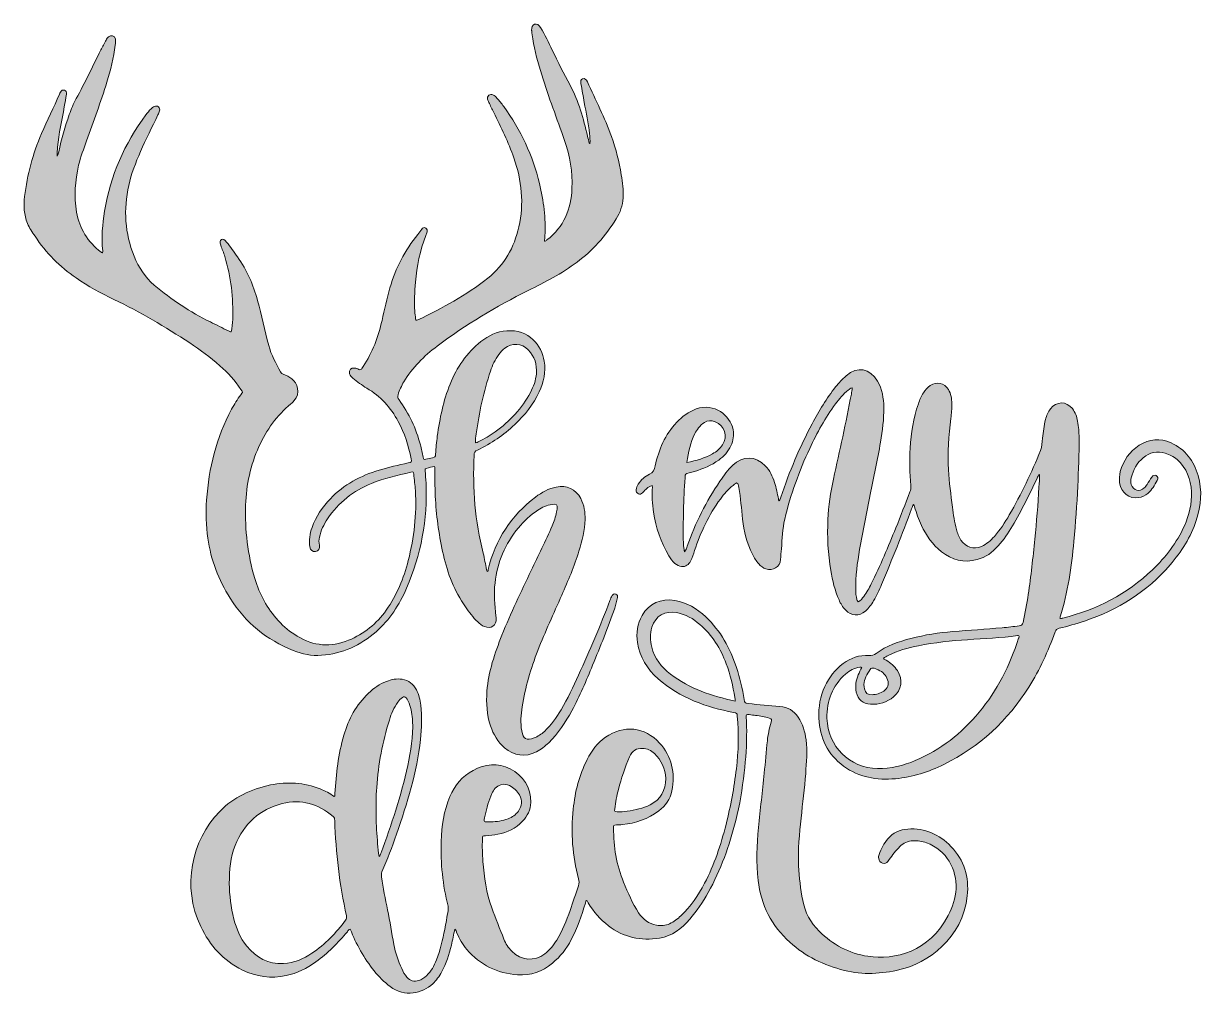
# Model space of a CAD drawing. Header units: inches. Extents: x 0.74 to 5.25, y 1.14 to 4.86.
import ezdxf

# ---------------------------------------------------------------- set-up
doc = ezdxf.new("R2010")
doc.units = ezdxf.units.IN
doc.header["$MEASUREMENT"] = 0
doc.layers.add('Calque 1', color=7, linetype='Continuous')

# ---------------------------------------------------------------- blocks, each defined once
blk = doc.blocks.new('block 2')
at = {"layer": 'Calque 1', "true_color": 0x90837b}
h = blk.add_hatch(color=252, dxfattribs=at)
h.dxf.hatch_style = 2
edge = h.paths.add_edge_path()
edge.add_spline(control_points=[(1.5356, 3.6828), (1.5388, 3.6987), (1.5407, 3.7148), (1.5411, 3.7309), (1.5431, 3.8125), (1.5348, 3.8928), (1.5106, 3.971), (1.5061, 3.9855), (1.5003, 3.9997), (1.4953, 4.0141), (1.491, 4.0261), (1.492, 4.0324), (1.4982, 4.0359), (1.5044, 4.0395), (1.5089, 4.0368), (1.5175, 4.026), (1.5321, 4.0077), (1.5456, 3.9887), (1.5593, 3.9697), (1.5957, 3.9191), (1.6194, 3.8629), (1.6362, 3.8032), (1.6522, 3.7463), (1.6636, 3.6883), (1.6787, 3.6312), (1.6883, 3.5947), (1.706, 3.5622), (1.7236, 3.5295), (1.7261, 3.5249), (1.7297, 3.5223), (1.7345, 3.521), (1.7469, 3.5179), (1.7569, 3.5103), (1.7668, 3.503), (1.7874, 3.4876), (1.8036, 3.4482), (1.7747, 3.4187), (1.7711, 3.4149), (1.7675, 3.411), (1.7635, 3.4077), (1.7094, 3.3633), (1.6704, 3.3082), (1.6413, 3.2445), (1.6086, 3.1729), (1.5928, 3.0983), (1.5904, 3.0204), (1.5873, 2.925), (1.5981, 2.831), (1.6254, 2.7394), (1.6433, 2.6794), (1.6726, 2.625), (1.7153, 2.5785), (1.7367, 2.5551), (1.7608, 2.535), (1.7879, 2.5187), (1.8505, 2.4809), (1.9157, 2.4754), (1.9836, 2.5033), (2.043, 2.5277), (2.0912, 2.5658), (2.128, 2.6185), (2.1684, 2.6763), (2.1951, 2.7401), (2.2124, 2.8081), (2.2347, 2.896), (2.2452, 2.9851), (2.2396, 3.0758), (2.2383, 3.0967), (2.2356, 3.1175), (2.233, 3.1383), (2.2318, 3.1477), (2.2311, 3.148), (2.2223, 3.146), (2.1713, 3.134), (2.1201, 3.1228), (2.0714, 3.1029), (2.0021, 3.0745), (1.945, 3.0309), (1.9036, 2.9678), (1.8894, 2.9462), (1.8778, 2.9233), (1.8728, 2.8976), (1.8707, 2.8872), (1.87, 2.877), (1.8724, 2.8664), (1.875, 2.8544), (1.8686, 2.8445), (1.8579, 2.8427), (1.8469, 2.8409), (1.8383, 2.8477), (1.8361, 2.8601), (1.8315, 2.8857), (1.8358, 2.9105), (1.8442, 2.9346), (1.8588, 2.9769), (1.8841, 3.0125), (1.9146, 3.0446), (1.9662, 3.0989), (2.03, 3.1327), (2.101, 3.1542), (2.1375, 3.1652), (2.1746, 3.1737), (2.2119, 3.1815), (2.2256, 3.1843), (2.2258, 3.1846), (2.2232, 3.1976), (2.2134, 3.2475), (2.198, 3.2954), (2.1738, 3.3402), (2.145, 3.3934), (2.106, 3.4369), (2.0537, 3.4677), (2.0347, 3.4788), (2.0176, 3.4926), (2.0002, 3.5059), (1.9945, 3.5103), (1.9895, 3.5153), (1.9877, 3.5228), (1.9844, 3.5365), (1.9935, 3.5468), (2.0073, 3.5444), (2.0129, 3.5435), (2.0185, 3.5418), (2.0237, 3.5394), (2.0292, 3.5369), (2.0326, 3.5379), (2.0353, 3.5432), (2.0366, 3.5457), (2.0382, 3.5481), (2.0398, 3.5505), (2.0749, 3.6046), (2.0987, 3.6633), (2.1119, 3.7266), (2.1206, 3.7686), (2.1311, 3.8101), (2.1423, 3.8515), (2.1626, 3.9275), (2.2, 3.9942), (2.2483, 4.0555), (2.2536, 4.0623), (2.2588, 4.0691), (2.2642, 4.0758), (2.2681, 4.0807), (2.2732, 4.0835), (2.2791, 4.0801), (2.2848, 4.0769), (2.2863, 4.0715), (2.2843, 4.0652), (2.2828, 4.0607), (2.2815, 4.0561), (2.2798, 4.0517), (2.2571, 3.994), (2.245, 3.9341), (2.2396, 3.8725), (2.2364, 3.8358), (2.2349, 3.7992), (2.2372, 3.7625), (2.2378, 3.7525), (2.2394, 3.7426), (2.2404, 3.7327), (2.241, 3.7263), (2.2439, 3.726), (2.249, 3.7285), (2.3423, 3.7744), (2.434, 3.8226), (2.516, 3.8879), (2.5806, 3.9393), (2.6171, 4.0055), (2.6351, 4.0841), (2.6558, 4.1742), (2.6461, 4.2621), (2.6162, 4.3485), (2.5954, 4.4085), (2.5672, 4.4653), (2.5391, 4.5221), (2.5327, 4.5349), (2.5266, 4.5478), (2.5206, 4.5608), (2.5188, 4.5646), (2.5171, 4.5686), (2.5159, 4.5727), (2.5142, 4.5788), (2.516, 4.5841), (2.521, 4.588), (2.5256, 4.5917), (2.5307, 4.5915), (2.5358, 4.5894), (2.5421, 4.5868), (2.547, 4.5822), (2.5516, 4.5773), (2.5612, 4.5673), (2.5694, 4.5561), (2.5774, 4.5449), (2.6415, 4.4551), (2.6892, 4.3576), (2.7143, 4.2499), (2.7297, 4.1842), (2.7392, 4.1178), (2.735, 4.0501), (2.7346, 4.0434), (2.7337, 4.0369), (2.733, 4.0302), (2.738, 4.0287), (2.7401, 4.0327), (2.7429, 4.0348), (2.8083, 4.0844), (2.8352, 4.1526), (2.8385, 4.2323), (2.8411, 4.2949), (2.8311, 4.3554), (2.8104, 4.4147), (2.781, 4.4983), (2.7489, 4.5808), (2.7228, 4.6656), (2.7087, 4.7112), (2.6959, 4.7569), (2.6884, 4.8041), (2.6868, 4.814), (2.6856, 4.8239), (2.6843, 4.8338), (2.6841, 4.8348), (2.6841, 4.8357), (2.6841, 4.8367), (2.6837, 4.8484), (2.688, 4.857), (2.6953, 4.8594), (2.7038, 4.8622), (2.7119, 4.8584), (2.7185, 4.847), (2.7347, 4.819), (2.7492, 4.79), (2.7631, 4.7607), (2.7844, 4.7154), (2.8074, 4.671), (2.8312, 4.627), (2.8643, 4.5656), (2.8819, 4.4988), (2.898, 4.4315), (2.9001, 4.4227), (2.9022, 4.4139), (2.9043, 4.4051), (2.9045, 4.4044), (2.9056, 4.404), (2.9071, 4.4026), (2.9078, 4.416), (2.9071, 4.4285), (2.9057, 4.4411), (2.9013, 4.4814), (2.8924, 4.521), (2.8856, 4.5609), (2.8816, 4.5844), (2.877, 4.6077), (2.8729, 4.6312), (2.8708, 4.6432), (2.8728, 4.6485), (2.8793, 4.6509), (2.8866, 4.6536), (2.893, 4.6501), (2.8977, 4.6394), (2.9285, 4.5697), (2.9637, 4.502), (2.9897, 4.4301), (3.0068, 4.3826), (3.0187, 4.3335), (3.0268, 4.2835), (3.0316, 4.2544), (3.0357, 4.2251), (3.0338, 4.1954), (3.0319, 4.1663), (3.0232, 4.1391), (3.0074, 4.1147), (2.9866, 4.0828), (2.965, 4.0513), (2.9391, 4.0232), (2.8891, 3.9689), (2.8304, 3.9262), (2.7663, 3.8904), (2.7351, 3.8729), (2.703, 3.8573), (2.671, 3.8413), (2.5488, 3.7803), (2.4318, 3.7106), (2.3227, 3.6282), (2.2726, 3.5903), (2.2281, 3.5466), (2.1956, 3.4921), (2.1862, 3.4764), (2.1787, 3.4602), (2.1735, 3.4426), (2.1712, 3.4349), (2.1723, 3.4295), (2.177, 3.423), (2.2149, 3.3708), (2.2423, 3.3135), (2.2587, 3.2511), (2.2629, 3.2354), (2.2656, 3.2194), (2.2688, 3.2036), (2.2708, 3.1941), (2.2709, 3.1939), (2.2798, 3.1958), (2.2882, 3.1975), (2.2966, 3.1994), (2.3049, 3.2014), (2.3157, 3.2041), (2.3159, 3.2042), (2.3166, 3.2157), (2.3179, 3.2386), (2.3204, 3.2613), (2.3234, 3.2839), (2.3327, 3.3521), (2.3468, 3.4191), (2.3722, 3.4833), (2.3977, 3.5474), (2.4359, 3.6025), (2.4902, 3.6458), (2.519, 3.6687), (2.5513, 3.6843), (2.5889, 3.687), (2.6743, 3.6931), (2.7225, 3.6314), (2.7324, 3.5703), (2.7391, 3.5291), (2.7301, 3.4907), (2.7131, 3.4536), (2.6909, 3.4052), (2.6579, 3.3647), (2.6195, 3.3283), (2.5774, 3.2883), (2.5298, 3.256), (2.4774, 3.231), (2.4679, 3.2265), (2.4644, 3.221), (2.4639, 3.2104), (2.4584, 3.084), (2.4674, 2.959), (2.4988, 2.836), (2.5041, 2.8153), (2.5077, 2.7941), (2.5121, 2.7732), (2.5126, 2.7709), (2.5124, 2.7684), (2.5147, 2.7668), (2.5187, 2.7674), (2.5176, 2.771), (2.5181, 2.7734), (2.5444, 2.8883), (2.606, 2.9803), (2.6995, 3.0511), (2.7232, 3.0691), (2.7487, 3.0837), (2.7786, 3.0894), (2.8186, 3.0971), (2.8527, 3.0812), (2.8721, 3.0453), (2.8856, 3.0202), (2.8891, 2.9929), (2.8883, 2.9649), (2.8871, 2.9236), (2.8771, 2.8839), (2.8652, 2.8446), (2.8477, 2.7865), (2.8236, 2.731), (2.7992, 2.6756), (2.7684, 2.6054), (2.7358, 2.536), (2.708, 2.4645), (2.6807, 2.3946), (2.6596, 2.323), (2.6481, 2.2488), (2.6434, 2.2181), (2.6407, 2.1872), (2.6462, 2.1562), (2.6518, 2.1257), (2.6643, 2.1188), (2.6936, 2.1297), (2.7086, 2.1353), (2.7215, 2.1442), (2.7332, 2.1549), (2.7593, 2.1786), (2.779, 2.2072), (2.7967, 2.2373), (2.822, 2.28), (2.8429, 2.3249), (2.8635, 2.37), (2.9065, 2.464), (2.9473, 2.559), (2.9837, 2.6558), (2.986, 2.662), (2.9886, 2.6682), (2.9918, 2.674), (2.9949, 2.6796), (3, 2.682), (3.0063, 2.6795), (3.0122, 2.6772), (3.0136, 2.672), (3.0126, 2.6665), (3.01, 2.6529), (3.0064, 2.6396), (3.002, 2.6265), (2.977, 2.5524), (2.9468, 2.4803), (2.9175, 2.4079), (2.8935, 2.3488), (2.8684, 2.2901), (2.8381, 2.2338), (2.814, 2.1891), (2.7856, 2.1474), (2.7494, 2.1115), (2.7354, 2.0977), (2.7199, 2.0858), (2.7024, 2.0768), (2.66, 2.055), (2.6161, 2.0605), (2.5803, 2.0921), (2.5545, 2.1148), (2.5379, 2.1435), (2.5272, 2.1756), (2.5127, 2.2188), (2.51, 2.2633), (2.5133, 2.3084), (2.5187, 2.3835), (2.5433, 2.4536), (2.5707, 2.5228), (2.604, 2.607), (2.6437, 2.6884), (2.6825, 2.7702), (2.7095, 2.827), (2.7381, 2.883), (2.7626, 2.9409), (2.7699, 2.9581), (2.7759, 2.9756), (2.7796, 2.9939), (2.7803, 2.9977), (2.781, 3.0014), (2.7812, 3.0052), (2.7823, 3.0229), (2.7801, 3.0252), (2.7621, 3.0227), (2.7424, 3.02), (2.7248, 3.0115), (2.7082, 3.0009), (2.6793, 2.9826), (2.6549, 2.9592), (2.6333, 2.9329), (2.5829, 2.8717), (2.5532, 2.8016), (2.5441, 2.7228), (2.5392, 2.6803), (2.5427, 2.6381), (2.5477, 2.5959), (2.5481, 2.5931), (2.5488, 2.5903), (2.5489, 2.5874), (2.5504, 2.5601), (2.5289, 2.545), (2.5033, 2.5556), (2.4934, 2.5596), (2.4854, 2.5664), (2.4778, 2.5736), (2.4597, 2.5908), (2.4452, 2.6109), (2.431, 2.6313), (2.3891, 2.6916), (2.3625, 2.7585), (2.3466, 2.8299), (2.3311, 2.8993), (2.3205, 2.9694), (2.3165, 3.0404), (2.3144, 3.0776), (2.3138, 3.1148), (2.3139, 3.152), (2.3139, 3.1571), (2.3149, 3.1624), (2.3128, 3.1681), (2.3019, 3.1673), (2.2918, 3.163), (2.2812, 3.1606), (2.2759, 3.1593), (2.2765, 3.1557), (2.2768, 3.1518), (2.2781, 3.1361), (2.2797, 3.1205), (2.2803, 3.1047), (2.2864, 2.9648), (2.2612, 2.8305), (2.2056, 2.7021), (2.1783, 2.6389), (2.1412, 2.5817), (2.0891, 2.5359), (2.0295, 2.4836), (1.9602, 2.4513), (1.8803, 2.4458), (1.8432, 2.4432), (1.807, 2.4501), (1.7726, 2.464), (1.6711, 2.5051), (1.5893, 2.5702), (1.531, 2.6637), (1.4868, 2.7346), (1.4569, 2.8109), (1.4459, 2.8939), (1.4395, 2.9421), (1.4377, 2.9907), (1.441, 3.0394), (1.4493, 3.1617), (1.4789, 3.278), (1.5366, 3.3867), (1.5469, 3.406), (1.5587, 3.4245), (1.5718, 3.4421), (1.5795, 3.4524), (1.5803, 3.4502), (1.5721, 3.4629), (1.55, 3.4973), (1.5222, 3.5267), (1.4917, 3.5536), (1.4555, 3.5856), (1.4164, 3.6137), (1.3763, 3.6404), (1.2833, 3.7022), (1.1871, 3.7585), (1.0865, 3.8071), (1.0367, 3.8312), (0.988, 3.8574), (0.9425, 3.8891), (0.88, 3.9325), (0.8262, 3.9844), (0.7848, 4.0489), (0.7745, 4.0649), (0.7633, 4.0802), (0.7559, 4.098), (0.7421, 4.1312), (0.741, 4.1657), (0.7451, 4.2007), (0.7548, 4.284), (0.7763, 4.3642), (0.8096, 4.4414), (0.8314, 4.4922), (0.8564, 4.5415), (0.8782, 4.5923), (0.8793, 4.595), (0.8804, 4.5976), (0.8819, 4.6001), (0.8861, 4.6066), (0.8919, 4.6092), (0.8975, 4.6072), (0.9032, 4.6052), (0.9064, 4.5997), (0.9052, 4.592), (0.9026, 4.576), (0.8994, 4.5602), (0.8967, 4.5442), (0.888, 4.4925), (0.8761, 4.4414), (0.8708, 4.3891), (0.8698, 4.3787), (0.8694, 4.3683), (0.8697, 4.3552), (0.8739, 4.3618), (0.8748, 4.3667), (0.8758, 4.3717), (0.8858, 4.4203), (0.8999, 4.4678), (0.9159, 4.5147), (0.923, 4.5355), (0.9313, 4.5558), (0.942, 4.575), (0.976, 4.6358), (1.0054, 4.6989), (1.0363, 4.7612), (1.0426, 4.774), (1.0496, 4.7865), (1.0564, 4.7991), (1.0589, 4.8037), (1.0616, 4.8082), (1.0658, 4.8116), (1.0764, 4.8203), (1.089, 4.8161), (1.0921, 4.8028), (1.0939, 4.7952), (1.0927, 4.7876), (1.0917, 4.78), (1.0856, 4.7317), (1.0738, 4.6846), (1.0596, 4.638), (1.0366, 4.5623), (1.0086, 4.4883), (0.9823, 4.4137), (0.9714, 4.3828), (0.9587, 4.3523), (0.9514, 4.3201), (0.938, 4.261), (0.9333, 4.2015), (0.9438, 4.1413), (0.955, 4.0778), (0.9859, 4.0266), (1.0377, 3.988), (1.0389, 3.9871), (1.0401, 3.9864), (1.0414, 3.9858), (1.0417, 3.9856), (1.0423, 3.986), (1.0429, 3.9861), (1.045, 3.9879), (1.0441, 3.9904), (1.0439, 3.9926), (1.0378, 4.0437), (1.0431, 4.0944), (1.051, 4.1449), (1.0723, 4.2811), (1.1273, 4.4028), (1.209, 4.5131), (1.215, 4.5211), (1.2211, 4.529), (1.2284, 4.536), (1.2322, 4.5396), (1.2362, 4.543), (1.2411, 4.5451), (1.2467, 4.5475), (1.2523, 4.5475), (1.2572, 4.5433), (1.2617, 4.5395), (1.2627, 4.5342), (1.2612, 4.5289), (1.2597, 4.5235), (1.2575, 4.5181), (1.255, 4.513), (1.233, 4.466), (1.2086, 4.4201), (1.1881, 4.3723), (1.17, 4.3303), (1.1531, 4.2878), (1.1432, 4.2429), (1.123, 4.1505), (1.1283, 4.0602), (1.1636, 3.9719), (1.1808, 3.929), (1.2061, 3.8922), (1.241, 3.862), (1.3062, 3.8055), (1.3781, 3.759), (1.4555, 3.721), (1.4786, 3.7097), (1.5015, 3.698), (1.5246, 3.6865), (1.5279, 3.6848), (1.531, 3.6822), (1.5356, 3.6828)], knot_values=[0, 0, 0, 0, 1, 1, 1, 2, 2, 2, 3, 3, 3, 4, 4, 4, 5, 5, 5, 6, 6, 6, 7, 7, 7, 8, 8, 8, 9, 9, 9, 10, 10, 10, 11, 11, 11, 12, 12, 12, 13, 13, 13, 14, 14, 14, 15, 15, 15, 16, 16, 16, 17, 17, 17, 18, 18, 18, 19, 19, 19, 20, 20, 20, 21, 21, 21, 22, 22, 22, 23, 23, 23, 24, 24, 24, 25, 25, 25, 26, 26, 26, 27, 27, 27, 28, 28, 28, 29, 29, 29, 30, 30, 30, 31, 31, 31, 32, 32, 32, 33, 33, 33, 34, 34, 34, 35, 35, 35, 36, 36, 36, 37, 37, 37, 38, 38, 38, 39, 39, 39, 40, 40, 40, 41, 41, 41, 42, 42, 42, 43, 43, 43, 44, 44, 44, 45, 45, 45, 46, 46, 46, 47, 47, 47, 48, 48, 48, 49, 49, 49, 50, 50, 50, 51, 51, 51, 52, 52, 52, 53, 53, 53, 54, 54, 54, 55, 55, 55, 56, 56, 56, 57, 57, 57, 58, 58, 58, 59, 59, 59, 60, 60, 60, 61, 61, 61, 62, 62, 62, 63, 63, 63, 64, 64, 64, 65, 65, 65, 66, 66, 66, 67, 67, 67, 68, 68, 68, 69, 69, 69, 70, 70, 70, 71, 71, 71, 72, 72, 72, 73, 73, 73, 74, 74, 74, 75, 75, 75, 76, 76, 76, 77, 77, 77, 78, 78, 78, 79, 79, 79, 80, 80, 80, 81, 81, 81, 82, 82, 82, 83, 83, 83, 84, 84, 84, 85, 85, 85, 86, 86, 86, 87, 87, 87, 88, 88, 88, 89, 89, 89, 90, 90, 90, 91, 91, 91, 92, 92, 92, 93, 93, 93, 94, 94, 94, 95, 95, 95, 96, 96, 96, 97, 97, 97, 98, 98, 98, 99, 99, 99, 100, 100, 100, 101, 101, 101, 102, 102, 102, 103, 103, 103, 104, 104, 104, 105, 105, 105, 106, 106, 106, 107, 107, 107, 108, 108, 108, 109, 109, 109, 110, 110, 110, 111, 111, 111, 112, 112, 112, 113, 113, 113, 114, 114, 114, 115, 115, 115, 116, 116, 116, 117, 117, 117, 118, 118, 118, 119, 119, 119, 120, 120, 120, 121, 121, 121, 122, 122, 122, 123, 123, 123, 124, 124, 124, 125, 125, 125, 126, 126, 126, 127, 127, 127, 128, 128, 128, 129, 129, 129, 130, 130, 130, 131, 131, 131, 132, 132, 132, 133, 133, 133, 134, 134, 134, 135, 135, 135, 136, 136, 136, 137, 137, 137, 138, 138, 138, 139, 139, 139, 140, 140, 140, 141, 141, 141, 142, 142, 142, 143, 143, 143, 144, 144, 144, 145, 145, 145, 146, 146, 146, 147, 147, 147, 148, 148, 148, 149, 149, 149, 150, 150, 150, 151, 151, 151, 152, 152, 152, 153, 153, 153, 154, 154, 154, 155, 155, 155, 156, 156, 156, 157, 157, 157, 158, 158, 158, 159, 159, 159, 160, 160, 160, 161, 161, 161, 162, 162, 162, 163, 163, 163, 164, 164, 164, 165, 165, 165, 166, 166, 166, 167, 167, 167, 168, 168, 168, 169, 169, 169, 170, 170, 170, 171, 171, 171, 172, 172, 172, 173, 173, 173, 174, 174, 174, 175, 175, 175, 176, 176, 176, 177, 177, 177, 178, 178, 178, 179, 179, 179, 180, 180, 180, 181, 181, 181, 182, 182, 182, 183, 183, 183, 184, 184, 184, 185, 185, 185, 186, 186, 186, 187, 187, 187, 188, 188, 188, 189, 189, 189, 190, 190, 190, 191, 191, 191, 192, 192, 192, 193, 193, 193, 194, 194, 194, 195, 195, 195, 196, 196, 196, 197, 197, 197, 198, 198, 198, 199, 199, 199, 200, 200, 200, 201, 201, 201, 202, 202, 202, 203, 203, 203, 204, 204, 204, 205, 205, 205, 206, 206, 206, 207, 207, 207, 208, 208, 208, 209, 209, 209, 210, 210, 210, 211, 211, 211, 212, 212, 212, 213, 213, 213, 214, 214, 214, 215, 215, 215, 216, 216, 216, 216], degree=3, periodic=1)
edge = h.paths.add_edge_path()
edge.add_spline(control_points=[(2.4696, 3.2589), (2.4749, 3.2585), (2.4783, 3.2614), (2.482, 3.2633), (2.5037, 3.2742), (2.5246, 3.2865), (2.5445, 3.3006), (2.6008, 3.3407), (2.6472, 3.3897), (2.6796, 3.4512), (2.6915, 3.4737), (2.7001, 3.4974), (2.7022, 3.5229), (2.705, 3.5579), (2.6961, 3.5892), (2.6707, 3.6143), (2.645, 3.6398), (2.61, 3.6418), (2.5811, 3.6203), (2.5722, 3.6137), (2.565, 3.6055), (2.5585, 3.5965), (2.5445, 3.5771), (2.5342, 3.5555), (2.5267, 3.5329), (2.5006, 3.4546), (2.483, 3.3743), (2.4723, 3.2925), (2.4708, 3.2814), (2.4675, 3.2703), (2.4696, 3.2589)], knot_values=[0, 0, 0, 0, 1, 1, 1, 2, 2, 2, 3, 3, 3, 4, 4, 4, 5, 5, 5, 6, 6, 6, 7, 7, 7, 8, 8, 8, 9, 9, 9, 10, 10, 10, 10], degree=3, periodic=1)
h = blk.add_hatch(color=252, dxfattribs=at)
h.dxf.hatch_style = 2
edge = h.paths.add_edge_path()
edge.add_spline(control_points=[(3.2692, 2.8414), (3.2755, 2.8498), (3.2772, 2.8567), (3.2795, 2.8633), (3.3101, 2.9516), (3.3517, 3.0344), (3.4045, 3.1115), (3.4193, 3.1332), (3.4344, 3.1546), (3.4534, 3.173), (3.4915, 3.2099), (3.5406, 3.2091), (3.5776, 3.1709), (3.5952, 3.1526), (3.6056, 3.1302), (3.6133, 3.1064), (3.62, 3.086), (3.6243, 3.065), (3.6279, 3.0439), (3.6283, 3.0417), (3.6279, 3.0392), (3.631, 3.037), (3.6348, 3.0407), (3.6353, 3.046), (3.6369, 3.0507), (3.6698, 3.1474), (3.7088, 3.2414), (3.7572, 3.3315), (3.7836, 3.3807), (3.8119, 3.4287), (3.8468, 3.4725), (3.859, 3.4878), (3.8722, 3.5022), (3.8871, 3.515), (3.9313, 3.5525), (3.9775, 3.5447), (4.0067, 3.4947), (4.0247, 3.4637), (4.0306, 3.4295), (4.0311, 3.3944), (4.0317, 3.3494), (4.0257, 3.305), (4.0185, 3.2607), (4.0075, 3.1935), (3.9911, 3.1274), (3.9787, 3.0604), (3.9656, 2.9902), (3.9509, 2.9202), (3.9385, 2.8499), (3.9295, 2.7992), (3.9235, 2.748), (3.9235, 2.6964), (3.9235, 2.684), (3.9249, 2.6716), (3.9281, 2.6596), (3.9289, 2.6564), (3.9295, 2.653), (3.9334, 2.6509), (3.9425, 2.6551), (3.9487, 2.663), (3.9546, 2.671), (3.9658, 2.6859), (3.9747, 2.7022), (3.9831, 2.7188), (4.0184, 2.7886), (4.0478, 2.861), (4.0772, 2.9334), (4.0957, 2.9788), (4.1129, 3.0248), (4.131, 3.0704), (4.1342, 3.0787), (4.1355, 3.0869), (4.1345, 3.0956), (4.1294, 3.1431), (4.129, 3.1908), (4.132, 3.2384), (4.1357, 3.2961), (4.1445, 3.353), (4.1632, 3.408), (4.1681, 3.4224), (4.1741, 3.4364), (4.1823, 3.4494), (4.1891, 3.4605), (4.1976, 3.4702), (4.2086, 3.4773), (4.2337, 3.4936), (4.2619, 3.4874), (4.2781, 3.4621), (4.2885, 3.4458), (4.2909, 3.4274), (4.2914, 3.4087), (4.2919, 3.3896), (4.2897, 3.3706), (4.2875, 3.3517), (4.2801, 3.2863), (4.2744, 3.2208), (4.2784, 3.1548), (4.2812, 3.1072), (4.2876, 3.06), (4.2934, 3.0127), (4.2969, 2.9839), (4.3014, 2.9552), (4.3089, 2.927), (4.3127, 2.9127), (4.318, 2.8989), (4.3261, 2.8864), (4.3441, 2.8586), (4.3742, 2.8493), (4.4046, 2.8623), (4.4244, 2.8708), (4.4398, 2.885), (4.4539, 2.9007), (4.4762, 2.9258), (4.4944, 2.9537), (4.5111, 2.9827), (4.5566, 3.0622), (4.5963, 3.1445), (4.6306, 3.2295), (4.6366, 3.2445), (4.6364, 3.2603), (4.6381, 3.2758), (4.6409, 3.3), (4.6433, 3.3241), (4.6497, 3.3477), (4.6537, 3.3625), (4.6598, 3.3764), (4.6691, 3.3888), (4.6913, 3.418), (4.7296, 3.4183), (4.7521, 3.3893), (4.7632, 3.375), (4.7691, 3.3585), (4.7722, 3.3409), (4.7759, 3.3203), (4.7778, 3.2994), (4.7781, 3.2784), (4.7791, 3.2163), (4.7754, 3.1545), (4.7729, 3.0925), (4.77, 3.022), (4.7643, 2.9517), (4.7579, 2.8815), (4.7489, 2.7836), (4.7351, 2.6866), (4.7054, 2.5924), (4.705, 2.5911), (4.7049, 2.5897), (4.7046, 2.5883), (4.7082, 2.5843), (4.712, 2.5874), (4.7152, 2.5881), (4.8454, 2.6204), (4.9613, 2.6795), (5.0586, 2.7729), (5.1092, 2.8216), (5.1515, 2.8765), (5.1806, 2.9409), (5.1992, 2.9822), (5.21, 3.0255), (5.2076, 3.0712), (5.205, 3.1192), (5.1899, 3.1617), (5.1524, 3.1941), (5.1392, 3.2054), (5.1244, 3.2138), (5.1077, 3.2189), (5.0765, 3.2284), (5.0481, 3.2225), (5.0234, 3.2016), (4.9993, 3.1813), (4.9845, 3.1549), (4.9773, 3.1244), (4.9753, 3.116), (4.9752, 3.1074), (4.9777, 3.0989), (4.9843, 3.0759), (5.0104, 3.069), (5.0273, 3.0861), (5.0312, 3.0902), (5.0345, 3.095), (5.0377, 3.0997), (5.0438, 3.1088), (5.0495, 3.1182), (5.0558, 3.1272), (5.0608, 3.1344), (5.067, 3.1364), (5.0727, 3.1334), (5.0789, 3.1302), (5.0809, 3.1229), (5.0766, 3.1147), (5.0672, 3.0964), (5.0567, 3.0788), (5.0409, 3.0651), (5.0309, 3.0564), (5.0195, 3.0508), (5.0065, 3.0488), (4.969, 3.0432), (4.9382, 3.0669), (4.9329, 3.1057), (4.9309, 3.12), (4.9316, 3.1342), (4.9355, 3.1482), (4.9472, 3.1908), (4.971, 3.2251), (5.0082, 3.2491), (5.0467, 3.2738), (5.0877, 3.2771), (5.1295, 3.2583), (5.1841, 3.2337), (5.2166, 3.1899), (5.2329, 3.1337), (5.2496, 3.076), (5.2444, 3.0185), (5.2261, 2.962), (5.2053, 2.898), (5.1698, 2.8423), (5.1262, 2.7917), (5.0375, 2.6885), (4.9263, 2.6194), (4.798, 2.5764), (4.7663, 2.5658), (4.7342, 2.5567), (4.7017, 2.5494), (4.6932, 2.5475), (4.6891, 2.5437), (4.6861, 2.5355), (4.6596, 2.4617), (4.6278, 2.3904), (4.5858, 2.3241), (4.5047, 2.1959), (4.3977, 2.0958), (4.2611, 2.0285), (4.2025, 1.9997), (4.141, 1.9798), (4.0757, 1.9738), (4.0043, 1.9672), (3.9366, 1.9783), (3.8774, 2.0218), (3.8155, 2.0672), (3.7857, 2.1297), (3.7826, 2.2056), (3.7809, 2.2477), (3.7881, 2.2882), (3.8056, 2.3267), (3.8215, 2.3617), (3.845, 2.3906), (3.8756, 2.4139), (3.9048, 2.436), (3.9374, 2.4474), (3.9742, 2.4447), (3.9848, 2.444), (3.9931, 2.4468), (4.0018, 2.453), (4.0418, 2.4819), (4.0875, 2.4983), (4.1349, 2.5104), (4.1876, 2.5239), (4.2413, 2.5321), (4.2955, 2.5364), (4.3582, 2.5414), (4.421, 2.5457), (4.4836, 2.5508), (4.5055, 2.5526), (4.5272, 2.5562), (4.549, 2.558), (4.5585, 2.5587), (4.5617, 2.5632), (4.5636, 2.5717), (4.5717, 2.607), (4.5783, 2.6426), (4.5837, 2.6784), (4.5943, 2.7486), (4.6014, 2.8192), (4.6085, 2.8899), (4.6152, 2.9562), (4.6211, 3.0227), (4.6242, 3.0893), (4.625, 3.1049), (4.6274, 3.1204), (4.6263, 3.1379), (4.6214, 3.1331), (4.62, 3.128), (4.6178, 3.1236), (4.5878, 3.0618), (4.5586, 2.9997), (4.5234, 2.9407), (4.5073, 2.9136), (4.4899, 2.8875), (4.4686, 2.8641), (4.4463, 2.8396), (4.4205, 2.8203), (4.3882, 2.8117), (4.3375, 2.7982), (4.2918, 2.81), (4.2513, 2.8421), (4.2173, 2.8689), (4.1934, 2.9038), (4.175, 2.9426), (4.1642, 2.9655), (4.1556, 2.9892), (4.149, 3.0136), (4.1482, 3.0169), (4.1476, 3.0201), (4.1449, 3.0232), (4.1408, 3.0179), (4.1396, 3.0118), (4.1376, 3.0063), (4.1013, 2.909), (4.0627, 2.8126), (4.0225, 2.7168), (4.0135, 2.6953), (4.0037, 2.674), (3.9919, 2.6539), (3.9834, 2.6394), (3.9738, 2.6258), (3.9608, 2.615), (3.9352, 2.5937), (3.9076, 2.5953), (3.8843, 2.6191), (3.8735, 2.6302), (3.866, 2.6434), (3.8597, 2.6574), (3.8437, 2.6934), (3.8349, 2.7314), (3.8285, 2.77), (3.8177, 2.8346), (3.814, 2.8998), (3.8173, 2.9652), (3.8199, 3.0171), (3.8272, 3.0686), (3.8385, 3.1194), (3.8626, 3.2277), (3.8862, 3.3361), (3.9069, 3.4451), (3.9083, 3.4525), (3.9092, 3.46), (3.9105, 3.4685), (3.9032, 3.4675), (3.8991, 3.4635), (3.8948, 3.4601), (3.8759, 3.4451), (3.861, 3.4265), (3.8466, 3.4075), (3.8068, 3.3547), (3.7756, 3.2969), (3.7477, 3.2371), (3.7072, 3.1501), (3.6744, 3.0604), (3.6521, 2.9669), (3.6432, 2.9294), (3.6425, 2.8914), (3.6394, 2.8534), (3.6382, 2.8397), (3.6374, 2.8259), (3.6363, 2.8121), (3.634, 2.7841), (3.6069, 2.7667), (3.5803, 2.7759), (3.5692, 2.7797), (3.5604, 2.7868), (3.5526, 2.7954), (3.5425, 2.8064), (3.5353, 2.8193), (3.5286, 2.8325), (3.5071, 2.8746), (3.4959, 2.9197), (3.4908, 2.9665), (3.4864, 3.0067), (3.4837, 3.0472), (3.4764, 3.0871), (3.4724, 3.1091), (3.4716, 3.1094), (3.4544, 3.0958), (3.4356, 3.0808), (3.4201, 3.0627), (3.4059, 3.0435), (3.3615, 2.9834), (3.3305, 2.9167), (3.3074, 2.8461), (3.303, 2.8325), (3.2988, 2.8187), (3.292, 2.8061), (3.2847, 2.7926), (3.2743, 2.7837), (3.2578, 2.7849), (3.2478, 2.7857), (3.2397, 2.7906), (3.2324, 2.7969), (3.2229, 2.8051), (3.2156, 2.8152), (3.2093, 2.8259), (3.1788, 2.8778), (3.1587, 2.9335), (3.1503, 2.9932), (3.1457, 3.0254), (3.1433, 3.0577), (3.1459, 3.0902), (3.146, 3.0916), (3.1454, 3.093), (3.145, 3.0953), (3.1329, 3.0917), (3.1246, 3.0834), (3.116, 3.0755), (3.1133, 3.0729), (3.111, 3.0698), (3.1083, 3.0671), (3.1039, 3.0625), (3.0985, 3.0609), (3.0926, 3.0632), (3.086, 3.0658), (3.084, 3.0716), (3.084, 3.0783), (3.084, 3.0868), (3.0876, 3.0939), (3.0921, 3.1008), (3.103, 3.117), (3.1173, 3.1301), (3.1345, 3.1383), (3.1489, 3.1452), (3.1533, 3.1555), (3.1564, 3.1699), (3.1699, 3.2324), (3.1948, 3.2896), (3.2391, 3.3369), (3.2602, 3.3594), (3.2845, 3.3776), (3.3139, 3.388), (3.3827, 3.4125), (3.4435, 3.3641), (3.4546, 3.3088), (3.4589, 3.2874), (3.4553, 3.2671), (3.4464, 3.2475), (3.4361, 3.2248), (3.4197, 3.2071), (3.3997, 3.1926), (3.3716, 3.1722), (3.3398, 3.1594), (3.3069, 3.1492), (3.3001, 3.147), (3.2932, 3.1453), (3.2863, 3.1432), (3.272, 3.1389), (3.2722, 3.143), (3.2709, 3.1242), (3.2653, 3.0414), (3.2632, 2.9585), (3.2645, 2.8755), (3.2646, 2.8703), (3.2652, 2.865), (3.2659, 2.8598), (3.2666, 2.8547), (3.2677, 2.8497), (3.2692, 2.8414)], knot_values=[0, 0, 0, 0, 1, 1, 1, 2, 2, 2, 3, 3, 3, 4, 4, 4, 5, 5, 5, 6, 6, 6, 7, 7, 7, 8, 8, 8, 9, 9, 9, 10, 10, 10, 11, 11, 11, 12, 12, 12, 13, 13, 13, 14, 14, 14, 15, 15, 15, 16, 16, 16, 17, 17, 17, 18, 18, 18, 19, 19, 19, 20, 20, 20, 21, 21, 21, 22, 22, 22, 23, 23, 23, 24, 24, 24, 25, 25, 25, 26, 26, 26, 27, 27, 27, 28, 28, 28, 29, 29, 29, 30, 30, 30, 31, 31, 31, 32, 32, 32, 33, 33, 33, 34, 34, 34, 35, 35, 35, 36, 36, 36, 37, 37, 37, 38, 38, 38, 39, 39, 39, 40, 40, 40, 41, 41, 41, 42, 42, 42, 43, 43, 43, 44, 44, 44, 45, 45, 45, 46, 46, 46, 47, 47, 47, 48, 48, 48, 49, 49, 49, 50, 50, 50, 51, 51, 51, 52, 52, 52, 53, 53, 53, 54, 54, 54, 55, 55, 55, 56, 56, 56, 57, 57, 57, 58, 58, 58, 59, 59, 59, 60, 60, 60, 61, 61, 61, 62, 62, 62, 63, 63, 63, 64, 64, 64, 65, 65, 65, 66, 66, 66, 67, 67, 67, 68, 68, 68, 69, 69, 69, 70, 70, 70, 71, 71, 71, 72, 72, 72, 73, 73, 73, 74, 74, 74, 75, 75, 75, 76, 76, 76, 77, 77, 77, 78, 78, 78, 79, 79, 79, 80, 80, 80, 81, 81, 81, 82, 82, 82, 83, 83, 83, 84, 84, 84, 85, 85, 85, 86, 86, 86, 87, 87, 87, 88, 88, 88, 89, 89, 89, 90, 90, 90, 91, 91, 91, 92, 92, 92, 93, 93, 93, 94, 94, 94, 95, 95, 95, 96, 96, 96, 97, 97, 97, 98, 98, 98, 99, 99, 99, 100, 100, 100, 101, 101, 101, 102, 102, 102, 103, 103, 103, 104, 104, 104, 105, 105, 105, 106, 106, 106, 107, 107, 107, 108, 108, 108, 109, 109, 109, 110, 110, 110, 111, 111, 111, 112, 112, 112, 113, 113, 113, 114, 114, 114, 115, 115, 115, 116, 116, 116, 117, 117, 117, 118, 118, 118, 119, 119, 119, 120, 120, 120, 121, 121, 121, 122, 122, 122, 123, 123, 123, 124, 124, 124, 125, 125, 125, 126, 126, 126, 127, 127, 127, 128, 128, 128, 129, 129, 129, 130, 130, 130, 131, 131, 131, 132, 132, 132, 133, 133, 133, 134, 134, 134, 135, 135, 135, 136, 136, 136, 137, 137, 137, 138, 138, 138, 139, 139, 139, 140, 140, 140, 141, 141, 141, 142, 142, 142, 143, 143, 143, 144, 144, 144, 145, 145, 145, 146, 146, 146, 147, 147, 147, 148, 148, 148, 149, 149, 149, 150, 150, 150, 151, 151, 151, 151], degree=3, periodic=1)
edge = h.paths.add_edge_path()
edge.add_spline(control_points=[(3.9474, 2.3996), (3.9453, 2.4003), (3.9444, 2.4009), (3.9435, 2.4009), (3.9421, 2.4009), (3.9407, 2.4007), (3.9393, 2.4005), (3.9184, 2.3974), (3.9004, 2.3881), (3.8848, 2.3741), (3.8345, 2.3288), (3.8119, 2.272), (3.8137, 2.2047), (3.8166, 2.0977), (3.9001, 2.0147), (4.0071, 2.0125), (4.0576, 2.0116), (4.1053, 2.0238), (4.1514, 2.0431), (4.2484, 2.0837), (4.3284, 2.1473), (4.3954, 2.2276), (4.4653, 2.3114), (4.5133, 2.4072), (4.5464, 2.5108), (4.5474, 2.5138), (4.5495, 2.5168), (4.5478, 2.5208), (4.5462, 2.5209), (4.5443, 2.5213), (4.5425, 2.5211), (4.4791, 2.5125), (4.4153, 2.5095), (4.3516, 2.5054), (4.2883, 2.5013), (4.2254, 2.4949), (4.1632, 2.4822), (4.1234, 2.474), (4.0844, 2.4634), (4.0479, 2.4451), (4.0417, 2.442), (4.0351, 2.4393), (4.0298, 2.4343), (4.0322, 2.4295), (4.0368, 2.4287), (4.0403, 2.4266), (4.0573, 2.4165), (4.0721, 2.404), (4.083, 2.3872), (4.1055, 2.3528), (4.1002, 2.3136), (4.0686, 2.2873), (4.043, 2.2659), (4.0128, 2.2568), (3.9797, 2.2583), (3.9514, 2.2597), (3.9319, 2.2773), (3.9256, 2.3049), (3.9205, 2.3278), (3.9247, 2.3495), (3.9332, 2.3706), (3.9372, 2.3802), (3.9423, 2.3893), (3.9474, 2.3996)], knot_values=[0, 0, 0, 0, 1, 1, 1, 2, 2, 2, 3, 3, 3, 4, 4, 4, 5, 5, 5, 6, 6, 6, 7, 7, 7, 8, 8, 8, 9, 9, 9, 10, 10, 10, 11, 11, 11, 12, 12, 12, 13, 13, 13, 14, 14, 14, 15, 15, 15, 16, 16, 16, 17, 17, 17, 18, 18, 18, 19, 19, 19, 20, 20, 20, 21, 21, 21, 21], degree=3, periodic=1)
edge = h.paths.add_edge_path()
edge.add_spline(control_points=[(3.2782, 3.1835), (3.314, 3.1905), (3.3463, 3.1996), (3.376, 3.2165), (3.3911, 3.2251), (3.4044, 3.2358), (3.4137, 3.2507), (3.4353, 3.2851), (3.4231, 3.3232), (3.3858, 3.3393), (3.3715, 3.3454), (3.358, 3.3445), (3.3449, 3.3365), (3.3358, 3.3309), (3.3282, 3.3238), (3.322, 3.3153), (3.3169, 3.3084), (3.3121, 3.3012), (3.3082, 3.2936), (3.291, 3.2597), (3.2845, 3.2228), (3.2782, 3.1835)], knot_values=[0, 0, 0, 0, 1, 1, 1, 2, 2, 2, 3, 3, 3, 4, 4, 4, 5, 5, 5, 6, 6, 6, 7, 7, 7, 7], degree=3, periodic=1)
edge = h.paths.add_edge_path()
edge.add_spline(control_points=[(3.9863, 2.295), (4.0023, 2.2958), (4.0173, 2.3), (4.0307, 2.309), (4.0468, 2.3199), (4.0516, 2.3343), (4.0453, 2.3524), (4.0392, 2.37), (4.0269, 2.3825), (4.01, 2.3896), (3.9818, 2.4014), (3.9846, 2.4008), (3.9696, 2.3773), (3.9581, 2.3592), (3.952, 2.3394), (3.957, 2.3175), (3.9607, 2.3008), (3.9694, 2.2942), (3.9863, 2.295)], knot_values=[0, 0, 0, 0, 1, 1, 1, 2, 2, 2, 3, 3, 3, 4, 4, 4, 5, 5, 5, 6, 6, 6, 6], degree=3, periodic=1)
h = blk.add_hatch(color=252, dxfattribs=at)
h.dxf.hatch_style = 2
edge = h.paths.add_edge_path()
edge.add_spline(control_points=[(2.894, 1.5077), (2.8907, 1.5051), (2.8906, 1.5012), (2.8896, 1.4977), (2.8756, 1.4496), (2.8587, 1.4025), (2.8355, 1.358), (2.8175, 1.3233), (2.7937, 1.2932), (2.7638, 1.268), (2.7252, 1.2353), (2.6807, 1.2196), (2.6303, 1.2236), (2.5528, 1.2297), (2.4873, 1.2612), (2.436, 1.3205), (2.4193, 1.3398), (2.4076, 1.3622), (2.3974, 1.3854), (2.3956, 1.3895), (2.3954, 1.3948), (2.3901, 1.3976), (2.3858, 1.3772), (2.3821, 1.3572), (2.3775, 1.3374), (2.3692, 1.3015), (2.357, 1.267), (2.3398, 1.2343), (2.3308, 1.2174), (2.3196, 1.2021), (2.3057, 1.1887), (2.2677, 1.1521), (2.1979, 1.1371), (2.1429, 1.1787), (2.12, 1.1961), (2.0997, 1.2162), (2.0819, 1.2387), (2.0434, 1.2872), (2.0123, 1.34), (1.9905, 1.3987), (1.9846, 1.3973), (1.9825, 1.3922), (1.9794, 1.3885), (1.9438, 1.3452), (1.9044, 1.3058), (1.8589, 1.273), (1.8244, 1.2482), (1.7872, 1.2294), (1.7455, 1.2205), (1.6874, 1.208), (1.6317, 1.2159), (1.5785, 1.2417), (1.5047, 1.2776), (1.4535, 1.3356), (1.4185, 1.4087), (1.3461, 1.5596), (1.382, 1.7375), (1.4914, 1.8488), (1.5451, 1.9034), (1.611, 1.9342), (1.685, 1.9497), (1.7501, 1.9634), (1.8138, 1.9585), (1.876, 1.9345), (1.8947, 1.9273), (1.9117, 1.9168), (1.9292, 1.906), (1.9325, 1.9095), (1.9314, 1.9135), (1.9316, 1.917), (1.9366, 1.9923), (1.9445, 2.0671), (1.9659, 2.1398), (1.984, 2.2013), (2.0129, 2.2563), (2.0603, 2.3006), (2.0806, 2.3197), (2.1027, 2.3362), (2.129, 2.346), (2.1484, 2.3532), (2.1681, 2.3579), (2.1892, 2.354), (2.214, 2.3495), (2.2316, 2.3358), (2.2433, 2.3138), (2.253, 2.2954), (2.2573, 2.2753), (2.26, 2.255), (2.266, 2.2112), (2.2633, 2.1674), (2.2588, 2.1237), (2.2459, 1.9985), (2.208, 1.8797), (2.1672, 1.7616), (2.1503, 1.7129), (2.1327, 1.6646), (2.1118, 1.6175), (2.1089, 1.611), (2.1089, 1.6049), (2.1099, 1.5981), (2.1161, 1.5557), (2.1247, 1.5137), (2.1333, 1.4717), (2.1423, 1.4278), (2.1488, 1.3834), (2.1573, 1.3395), (2.1635, 1.3076), (2.1744, 1.277), (2.1873, 1.2472), (2.1924, 1.2354), (2.1987, 1.2242), (2.2071, 1.2142), (2.2193, 1.1997), (2.2347, 1.1965), (2.2523, 1.2016), (2.264, 1.2051), (2.2737, 1.2118), (2.2824, 1.2202), (2.3, 1.2371), (2.3115, 1.2578), (2.3201, 1.2803), (2.3348, 1.3182), (2.3435, 1.3578), (2.3517, 1.3974), (2.3566, 1.4212), (2.3605, 1.4452), (2.3649, 1.4691), (2.366, 1.4748), (2.3657, 1.4803), (2.3643, 1.486), (2.3441, 1.5675), (2.3357, 1.6503), (2.3383, 1.7341), (2.3401, 1.7929), (2.3478, 1.8509), (2.3718, 1.9056), (2.3906, 1.9484), (2.4189, 1.983), (2.4602, 2.0055), (2.506, 2.0305), (2.5545, 2.0358), (2.6015, 2.0117), (2.6528, 1.9854), (2.6811, 1.9417), (2.6807, 1.8826), (2.6806, 1.8547), (2.6684, 1.8309), (2.6495, 1.8108), (2.6237, 1.7835), (2.5912, 1.7685), (2.5549, 1.7611), (2.5394, 1.7579), (2.5238, 1.7562), (2.508, 1.7556), (2.4966, 1.7551), (2.4965, 1.755), (2.496, 1.7433), (2.4947, 1.7147), (2.4959, 1.6861), (2.4979, 1.6576), (2.5023, 1.597), (2.5112, 1.5372), (2.5319, 1.4798), (2.5464, 1.4395), (2.5624, 1.3997), (2.5782, 1.3599), (2.5852, 1.3425), (2.5952, 1.3268), (2.6085, 1.3134), (2.6438, 1.2776), (2.6941, 1.2737), (2.7344, 1.304), (2.7534, 1.3182), (2.7678, 1.3365), (2.7801, 1.3566), (2.802, 1.3921), (2.8176, 1.4305), (2.8314, 1.4696), (2.8425, 1.5011), (2.8524, 1.5329), (2.8632, 1.5644), (2.8663, 1.5734), (2.8663, 1.5816), (2.8638, 1.5908), (2.8398, 1.6782), (2.8338, 1.767), (2.8432, 1.8572), (2.8501, 1.9237), (2.8662, 1.9875), (2.8963, 2.0474), (2.9132, 2.081), (2.9352, 2.1107), (2.9666, 2.1325), (3.0355, 2.1805), (3.1171, 2.1726), (3.1733, 2.1102), (3.2202, 2.0581), (3.2344, 1.9961), (3.2205, 1.9278), (3.2139, 1.8958), (3.1962, 1.87), (3.1701, 1.8503), (3.1291, 1.8194), (3.0823, 1.8032), (3.0314, 1.7983), (3.0238, 1.7976), (3.0162, 1.7974), (3.0086, 1.7971), (2.9978, 1.7965), (2.9976, 1.7965), (2.9976, 1.7854), (2.9974, 1.7137), (3.0083, 1.6441), (3.0361, 1.5775), (3.0529, 1.5374), (3.0696, 1.4974), (3.0933, 1.4608), (3.1096, 1.4356), (3.1318, 1.419), (3.1617, 1.4134), (3.1792, 1.4101), (3.1958, 1.4116), (3.212, 1.419), (3.2283, 1.4264), (3.2422, 1.437), (3.2551, 1.4492), (3.2931, 1.4849), (3.3218, 1.5275), (3.3456, 1.5735), (3.3828, 1.6449), (3.4078, 1.7208), (3.4277, 1.7986), (3.4457, 1.8688), (3.4585, 1.9401), (3.4672, 2.0121), (3.4752, 2.079), (3.4769, 2.1461), (3.4707, 2.2133), (3.4697, 2.2249), (3.4697, 2.2247), (3.4557, 2.2274), (3.4045, 2.237), (3.3544, 2.2504), (3.3063, 2.2706), (3.2559, 2.2919), (3.2094, 2.3198), (3.1682, 2.3559), (3.1261, 2.3929), (3.0973, 2.4382), (3.0889, 2.4944), (3.0834, 2.5307), (3.0885, 2.5657), (3.1069, 2.5981), (3.1327, 2.6435), (3.1788, 2.6644), (3.232, 2.6557), (3.2786, 2.6481), (3.3163, 2.624), (3.3499, 2.5925), (3.407, 2.539), (3.4434, 2.4728), (3.4675, 2.3991), (3.4806, 2.3592), (3.4902, 2.3184), (3.4968, 2.2769), (3.4988, 2.2638), (3.4994, 2.2638), (3.5128, 2.2617), (3.5529, 2.2554), (3.5932, 2.2525), (3.6336, 2.25), (3.6642, 2.248), (3.6869, 2.2343), (3.7035, 2.2091), (3.7208, 2.1826), (3.7297, 2.1532), (3.7338, 2.1222), (3.7396, 2.0793), (3.7353, 2.0364), (3.7323, 1.9937), (3.7282, 1.9366), (3.7207, 1.8799), (3.7147, 1.823), (3.7082, 1.7624), (3.7024, 1.7016), (3.7054, 1.6404), (3.7076, 1.5961), (3.7125, 1.552), (3.7208, 1.5084), (3.7295, 1.4627), (3.7512, 1.4231), (3.784, 1.3904), (3.8357, 1.3388), (3.8976, 1.3054), (3.9702, 1.2943), (4.0729, 1.2787), (4.2049, 1.3113), (4.2774, 1.4507), (4.2941, 1.4827), (4.3062, 1.5162), (4.3075, 1.5527), (4.3101, 1.6264), (4.273, 1.7002), (4.194, 1.7287), (4.1778, 1.7345), (4.1609, 1.7368), (4.1435, 1.7364), (4.1231, 1.736), (4.1066, 1.7279), (4.0926, 1.714), (4.0772, 1.6988), (4.0644, 1.6816), (4.0517, 1.6643), (4.05, 1.662), (4.0486, 1.6595), (4.0468, 1.6574), (4.0412, 1.6512), (4.0345, 1.6483), (4.0262, 1.6509), (4.0178, 1.6537), (4.0127, 1.6596), (4.0114, 1.6684), (4.0106, 1.6737), (4.0114, 1.6789), (4.0133, 1.6839), (4.0212, 1.7055), (4.0315, 1.7261), (4.0464, 1.7436), (4.0662, 1.7668), (4.0922, 1.7791), (4.1226, 1.7811), (4.1884, 1.7854), (4.243, 1.7606), (4.288, 1.7143), (4.3391, 1.6617), (4.3579, 1.5976), (4.3503, 1.5253), (4.3334, 1.3641), (4.1965, 1.2672), (4.0929, 1.2434), (4.0223, 1.2272), (3.9512, 1.2224), (3.8804, 1.2404), (3.8027, 1.2601), (3.7311, 1.2938), (3.6715, 1.3481), (3.602, 1.4114), (3.5612, 1.4905), (3.5505, 1.5846), (3.5427, 1.6522), (3.5453, 1.7198), (3.5518, 1.7872), (3.5585, 1.8565), (3.5667, 1.9256), (3.5738, 1.9948), (3.5781, 2.036), (3.5814, 2.0773), (3.5857, 2.1184), (3.5882, 2.1426), (3.5931, 2.1664), (3.6001, 2.1898), (3.6034, 2.2007), (3.6032, 2.2007), (3.5924, 2.2051), (3.5758, 2.2117), (3.5582, 2.2137), (3.5408, 2.2157), (3.5328, 2.2167), (3.5248, 2.2178), (3.5167, 2.2187), (3.505, 2.2199), (3.5044, 2.2193), (3.5048, 2.2077), (3.5053, 2.1911), (3.5066, 2.1744), (3.5066, 2.1577), (3.5068, 2.1038), (3.5032, 2.0501), (3.4969, 1.9965), (3.4897, 1.9349), (3.4801, 1.8738), (3.4649, 1.8136), (3.4406, 1.7176), (3.4078, 1.6249), (3.3593, 1.5381), (3.3391, 1.5018), (3.3156, 1.4677), (3.2888, 1.4359), (3.2581, 1.3994), (3.2212, 1.3723), (3.1734, 1.3641), (3.1017, 1.3516), (3.036, 1.3669), (2.9779, 1.4113), (2.9465, 1.4353), (2.9209, 1.4646), (2.9007, 1.4987), (2.8988, 1.5018), (2.8978, 1.5058), (2.894, 1.5077)], knot_values=[0, 0, 0, 0, 1, 1, 1, 2, 2, 2, 3, 3, 3, 4, 4, 4, 5, 5, 5, 6, 6, 6, 7, 7, 7, 8, 8, 8, 9, 9, 9, 10, 10, 10, 11, 11, 11, 12, 12, 12, 13, 13, 13, 14, 14, 14, 15, 15, 15, 16, 16, 16, 17, 17, 17, 18, 18, 18, 19, 19, 19, 20, 20, 20, 21, 21, 21, 22, 22, 22, 23, 23, 23, 24, 24, 24, 25, 25, 25, 26, 26, 26, 27, 27, 27, 28, 28, 28, 29, 29, 29, 30, 30, 30, 31, 31, 31, 32, 32, 32, 33, 33, 33, 34, 34, 34, 35, 35, 35, 36, 36, 36, 37, 37, 37, 38, 38, 38, 39, 39, 39, 40, 40, 40, 41, 41, 41, 42, 42, 42, 43, 43, 43, 44, 44, 44, 45, 45, 45, 46, 46, 46, 47, 47, 47, 48, 48, 48, 49, 49, 49, 50, 50, 50, 51, 51, 51, 52, 52, 52, 53, 53, 53, 54, 54, 54, 55, 55, 55, 56, 56, 56, 57, 57, 57, 58, 58, 58, 59, 59, 59, 60, 60, 60, 61, 61, 61, 62, 62, 62, 63, 63, 63, 64, 64, 64, 65, 65, 65, 66, 66, 66, 67, 67, 67, 68, 68, 68, 69, 69, 69, 70, 70, 70, 71, 71, 71, 72, 72, 72, 73, 73, 73, 74, 74, 74, 75, 75, 75, 76, 76, 76, 77, 77, 77, 78, 78, 78, 79, 79, 79, 80, 80, 80, 81, 81, 81, 82, 82, 82, 83, 83, 83, 84, 84, 84, 85, 85, 85, 86, 86, 86, 87, 87, 87, 88, 88, 88, 89, 89, 89, 90, 90, 90, 91, 91, 91, 92, 92, 92, 93, 93, 93, 94, 94, 94, 95, 95, 95, 96, 96, 96, 97, 97, 97, 98, 98, 98, 99, 99, 99, 100, 100, 100, 101, 101, 101, 102, 102, 102, 103, 103, 103, 104, 104, 104, 105, 105, 105, 106, 106, 106, 107, 107, 107, 108, 108, 108, 109, 109, 109, 110, 110, 110, 111, 111, 111, 112, 112, 112, 113, 113, 113, 114, 114, 114, 115, 115, 115, 116, 116, 116, 117, 117, 117, 118, 118, 118, 119, 119, 119, 120, 120, 120, 121, 121, 121, 122, 122, 122, 123, 123, 123, 124, 124, 124, 125, 125, 125, 126, 126, 126, 127, 127, 127, 128, 128, 128, 129, 129, 129, 130, 130, 130, 131, 131, 131, 132, 132, 132, 133, 133, 133, 133], degree=3, periodic=1)
edge = h.paths.add_edge_path()
edge.add_spline(control_points=[(1.5277, 1.5734), (1.5288, 1.5286), (1.5333, 1.4822), (1.5454, 1.4368), (1.5554, 1.3992), (1.5693, 1.3635), (1.5947, 1.3331), (1.6313, 1.2891), (1.6767, 1.2639), (1.7351, 1.2668), (1.7753, 1.2688), (1.811, 1.284), (1.8441, 1.3061), (1.8951, 1.3401), (1.9365, 1.3839), (1.9729, 1.4329), (1.9767, 1.4379), (1.9774, 1.4427), (1.976, 1.4488), (1.9495, 1.5692), (1.935, 1.6911), (1.9312, 1.8143), (1.931, 1.8206), (1.9294, 1.8251), (1.9246, 1.8292), (1.8678, 1.8772), (1.803, 1.8971), (1.7303, 1.8786), (1.6436, 1.8566), (1.5841, 1.8016), (1.5507, 1.7186), (1.5323, 1.6727), (1.5279, 1.6244), (1.5277, 1.5734)], knot_values=[0, 0, 0, 0, 1, 1, 1, 2, 2, 2, 3, 3, 3, 4, 4, 4, 5, 5, 5, 6, 6, 6, 7, 7, 7, 8, 8, 8, 9, 9, 9, 10, 10, 10, 11, 11, 11, 11], degree=3, periodic=1)
edge = h.paths.add_edge_path()
edge.add_spline(control_points=[(3.4626, 2.2707), (3.4623, 2.2764), (3.4624, 2.2802), (3.4618, 2.2838), (3.454, 2.3279), (3.4441, 2.3715), (3.4284, 2.4136), (3.4068, 2.4718), (3.3749, 2.523), (3.3276, 2.5638), (3.302, 2.5858), (3.2736, 2.6025), (3.2398, 2.609), (3.1941, 2.6176), (3.1584, 2.5972), (3.144, 2.5531), (3.1358, 2.5278), (3.1369, 2.5025), (3.1433, 2.4771), (3.1541, 2.4335), (3.18, 2.4003), (3.2152, 2.3736), (3.2883, 2.3183), (3.3725, 2.29), (3.4626, 2.2707)], knot_values=[0, 0, 0, 0, 1, 1, 1, 2, 2, 2, 3, 3, 3, 4, 4, 4, 5, 5, 5, 6, 6, 6, 7, 7, 7, 8, 8, 8, 8], degree=3, periodic=1)
edge = h.paths.add_edge_path()
edge.add_spline(control_points=[(2.1009, 1.6766), (2.1055, 1.6794), (2.106, 1.684), (2.1074, 1.6878), (2.1483, 1.7977), (2.185, 1.9089), (2.2103, 2.0236), (2.2226, 2.0796), (2.2315, 2.1361), (2.2288, 2.1937), (2.2277, 2.2171), (2.224, 2.2401), (2.2159, 2.2622), (2.2131, 2.2699), (2.2096, 2.2772), (2.204, 2.2833), (2.1998, 2.2878), (2.1954, 2.2886), (2.1901, 2.2849), (2.183, 2.2799), (2.1775, 2.2733), (2.1725, 2.2663), (2.1575, 2.2456), (2.1476, 2.2225), (2.1401, 2.1982), (2.1138, 2.1142), (2.0978, 2.0283), (2.0917, 1.9404), (2.0868, 1.8684), (2.0888, 1.7965), (2.0952, 1.7247), (2.0966, 1.7088), (2.0966, 1.6927), (2.1009, 1.6766)], knot_values=[0, 0, 0, 0, 1, 1, 1, 2, 2, 2, 3, 3, 3, 4, 4, 4, 5, 5, 5, 6, 6, 6, 7, 7, 7, 8, 8, 8, 9, 9, 9, 10, 10, 10, 11, 11, 11, 11], degree=3, periodic=1)
edge = h.paths.add_edge_path()
edge.add_spline(control_points=[(3.1972, 1.9743), (3.1957, 2.0117), (3.1803, 2.0436), (3.1535, 2.0701), (3.1411, 2.0823), (3.1256, 2.0884), (3.1085, 2.0895), (3.0849, 2.0911), (3.0689, 2.0809), (3.0586, 2.0568), (3.0413, 2.0165), (3.0269, 1.9752), (3.0159, 1.9327), (3.0095, 1.9082), (3.0048, 1.8834), (3.002, 1.8583), (3.0008, 1.8481), (3.0012, 1.8478), (3.0113, 1.8471), (3.0242, 1.8462), (3.037, 1.8478), (3.0498, 1.8495), (3.0801, 1.8536), (3.1099, 1.8598), (3.1374, 1.8738), (3.178, 1.8946), (3.1964, 1.9289), (3.1972, 1.9743)], knot_values=[0, 0, 0, 0, 1, 1, 1, 2, 2, 2, 3, 3, 3, 4, 4, 4, 5, 5, 5, 6, 6, 6, 7, 7, 7, 8, 8, 8, 9, 9, 9, 9], degree=3, periodic=1)
edge = h.paths.add_edge_path()
edge.add_spline(control_points=[(2.5281, 1.8088), (2.5507, 1.8089), (2.5727, 1.8124), (2.5938, 1.8206), (2.6097, 1.8267), (2.6237, 1.8356), (2.6336, 1.8497), (2.6475, 1.8694), (2.6491, 1.8903), (2.6376, 1.9116), (2.6289, 1.9274), (2.616, 1.9393), (2.5997, 1.9472), (2.5891, 1.9523), (2.5781, 1.954), (2.5664, 1.9505), (2.5487, 1.9454), (2.5387, 1.9325), (2.5321, 1.9167), (2.5209, 1.8898), (2.5118, 1.8623), (2.5062, 1.8336), (2.5007, 1.8049), (2.498, 1.8088), (2.5281, 1.8088)], knot_values=[0, 0, 0, 0, 1, 1, 1, 2, 2, 2, 3, 3, 3, 4, 4, 4, 5, 5, 5, 6, 6, 6, 7, 7, 7, 8, 8, 8, 8], degree=3, periodic=1)
at = {"layer": 'Calque 1', "lineweight": 0}
for points, knots in [([(1.5356, 3.6828), (1.5388, 3.6987), (1.5407, 3.7148), (1.5411, 3.7309), (1.5431, 3.8125), (1.5348, 3.8928), (1.5106, 3.971), (1.5061, 3.9855), (1.5003, 3.9997), (1.4953, 4.0141), (1.491, 4.0261), (1.492, 4.0324), (1.4982, 4.0359), (1.5044, 4.0395), (1.5089, 4.0368), (1.5175, 4.026), (1.5321, 4.0077), (1.5456, 3.9887), (1.5593, 3.9697), (1.5957, 3.9191), (1.6194, 3.8629), (1.6362, 3.8032), (1.6522, 3.7463), (1.6636, 3.6883), (1.6787, 3.6312), (1.6883, 3.5947), (1.706, 3.5622), (1.7236, 3.5295), (1.7261, 3.5249), (1.7297, 3.5223), (1.7345, 3.521), (1.7469, 3.5179), (1.7569, 3.5103), (1.7668, 3.503), (1.7874, 3.4876), (1.8036, 3.4482), (1.7747, 3.4187), (1.7711, 3.4149), (1.7675, 3.411), (1.7635, 3.4077), (1.7094, 3.3633), (1.6704, 3.3082), (1.6413, 3.2445), (1.6086, 3.1729), (1.5928, 3.0983), (1.5904, 3.0204), (1.5873, 2.925), (1.5981, 2.831), (1.6254, 2.7394), (1.6433, 2.6794), (1.6726, 2.625), (1.7153, 2.5785), (1.7367, 2.5551), (1.7608, 2.535), (1.7879, 2.5187), (1.8505, 2.4809), (1.9157, 2.4754), (1.9836, 2.5033), (2.043, 2.5277), (2.0912, 2.5658), (2.128, 2.6185), (2.1684, 2.6763), (2.1951, 2.7401), (2.2124, 2.8081), (2.2347, 2.896), (2.2452, 2.9851), (2.2396, 3.0758), (2.2383, 3.0967), (2.2356, 3.1175), (2.233, 3.1383), (2.2318, 3.1477), (2.2311, 3.148), (2.2223, 3.146), (2.1713, 3.134), (2.1201, 3.1228), (2.0714, 3.1029), (2.0021, 3.0745), (1.945, 3.0309), (1.9036, 2.9678), (1.8894, 2.9462), (1.8778, 2.9233), (1.8728, 2.8976), (1.8707, 2.8872), (1.87, 2.877), (1.8724, 2.8664), (1.875, 2.8544), (1.8686, 2.8445), (1.8579, 2.8427), (1.8469, 2.8409), (1.8383, 2.8477), (1.8361, 2.8601), (1.8315, 2.8857), (1.8358, 2.9105), (1.8442, 2.9346), (1.8588, 2.9769), (1.8841, 3.0125), (1.9146, 3.0446), (1.9662, 3.0989), (2.03, 3.1327), (2.101, 3.1542), (2.1375, 3.1652), (2.1746, 3.1737), (2.2119, 3.1815), (2.2256, 3.1843), (2.2258, 3.1846), (2.2232, 3.1976), (2.2134, 3.2475), (2.198, 3.2954), (2.1738, 3.3402), (2.145, 3.3934), (2.106, 3.4369), (2.0537, 3.4677), (2.0347, 3.4788), (2.0176, 3.4926), (2.0002, 3.5059), (1.9945, 3.5103), (1.9895, 3.5153), (1.9877, 3.5228), (1.9844, 3.5365), (1.9935, 3.5468), (2.0073, 3.5444), (2.0129, 3.5435), (2.0185, 3.5418), (2.0237, 3.5394), (2.0292, 3.5369), (2.0326, 3.5379), (2.0353, 3.5432), (2.0366, 3.5457), (2.0382, 3.5481), (2.0398, 3.5505), (2.0749, 3.6046), (2.0987, 3.6633), (2.1119, 3.7266), (2.1206, 3.7686), (2.1311, 3.8101), (2.1423, 3.8515), (2.1626, 3.9275), (2.2, 3.9942), (2.2483, 4.0555), (2.2536, 4.0623), (2.2588, 4.0691), (2.2642, 4.0758), (2.2681, 4.0807), (2.2732, 4.0835), (2.2791, 4.0801), (2.2848, 4.0769), (2.2863, 4.0715), (2.2843, 4.0652), (2.2828, 4.0607), (2.2815, 4.0561), (2.2798, 4.0517), (2.2571, 3.994), (2.245, 3.9341), (2.2396, 3.8725), (2.2364, 3.8358), (2.2349, 3.7992), (2.2372, 3.7625), (2.2378, 3.7525), (2.2394, 3.7426), (2.2404, 3.7327), (2.241, 3.7263), (2.2439, 3.726), (2.249, 3.7285), (2.3423, 3.7744), (2.434, 3.8226), (2.516, 3.8879), (2.5806, 3.9393), (2.6171, 4.0055), (2.6351, 4.0841), (2.6558, 4.1742), (2.6461, 4.2621), (2.6162, 4.3485), (2.5954, 4.4085), (2.5672, 4.4653), (2.5391, 4.5221), (2.5327, 4.5349), (2.5266, 4.5478), (2.5206, 4.5608), (2.5188, 4.5646), (2.5171, 4.5686), (2.5159, 4.5727), (2.5142, 4.5788), (2.516, 4.5841), (2.521, 4.588), (2.5256, 4.5917), (2.5307, 4.5915), (2.5358, 4.5894), (2.5421, 4.5868), (2.547, 4.5822), (2.5516, 4.5773), (2.5612, 4.5673), (2.5694, 4.5561), (2.5774, 4.5449), (2.6415, 4.4551), (2.6892, 4.3576), (2.7143, 4.2499), (2.7297, 4.1842), (2.7392, 4.1178), (2.735, 4.0501), (2.7346, 4.0434), (2.7337, 4.0369), (2.733, 4.0302), (2.738, 4.0287), (2.7401, 4.0327), (2.7429, 4.0348), (2.8083, 4.0844), (2.8352, 4.1526), (2.8385, 4.2323), (2.8411, 4.2949), (2.8311, 4.3554), (2.8104, 4.4147), (2.781, 4.4983), (2.7489, 4.5808), (2.7228, 4.6656), (2.7087, 4.7112), (2.6959, 4.7569), (2.6884, 4.8041), (2.6868, 4.814), (2.6856, 4.8239), (2.6843, 4.8338), (2.6841, 4.8348), (2.6841, 4.8357), (2.6841, 4.8367), (2.6837, 4.8484), (2.688, 4.857), (2.6953, 4.8594), (2.7038, 4.8622), (2.7119, 4.8584), (2.7185, 4.847), (2.7347, 4.819), (2.7492, 4.79), (2.7631, 4.7607), (2.7844, 4.7154), (2.8074, 4.671), (2.8312, 4.627), (2.8643, 4.5656), (2.8819, 4.4988), (2.898, 4.4315), (2.9001, 4.4227), (2.9022, 4.4139), (2.9043, 4.4051), (2.9045, 4.4044), (2.9056, 4.404), (2.9071, 4.4026), (2.9078, 4.416), (2.9071, 4.4285), (2.9057, 4.4411), (2.9013, 4.4814), (2.8924, 4.521), (2.8856, 4.5609), (2.8816, 4.5844), (2.877, 4.6077), (2.8729, 4.6312), (2.8708, 4.6432), (2.8728, 4.6485), (2.8793, 4.6509), (2.8866, 4.6536), (2.893, 4.6501), (2.8977, 4.6394), (2.9285, 4.5697), (2.9637, 4.502), (2.9897, 4.4301), (3.0068, 4.3826), (3.0187, 4.3335), (3.0268, 4.2835), (3.0316, 4.2544), (3.0357, 4.2251), (3.0338, 4.1954), (3.0319, 4.1663), (3.0232, 4.1391), (3.0074, 4.1147), (2.9866, 4.0828), (2.965, 4.0513), (2.9391, 4.0232), (2.8891, 3.9689), (2.8304, 3.9262), (2.7663, 3.8904), (2.7351, 3.8729), (2.703, 3.8573), (2.671, 3.8413), (2.5488, 3.7803), (2.4318, 3.7106), (2.3227, 3.6282), (2.2726, 3.5903), (2.2281, 3.5466), (2.1956, 3.4921), (2.1862, 3.4764), (2.1787, 3.4602), (2.1735, 3.4426), (2.1712, 3.4349), (2.1723, 3.4295), (2.177, 3.423), (2.2149, 3.3708), (2.2423, 3.3135), (2.2587, 3.2511), (2.2629, 3.2354), (2.2656, 3.2194), (2.2688, 3.2036), (2.2708, 3.1941), (2.2709, 3.1939), (2.2798, 3.1958), (2.2882, 3.1975), (2.2966, 3.1994), (2.3049, 3.2014), (2.3157, 3.2041), (2.3159, 3.2042), (2.3166, 3.2157), (2.3179, 3.2386), (2.3204, 3.2613), (2.3234, 3.2839), (2.3327, 3.3521), (2.3468, 3.4191), (2.3722, 3.4833), (2.3977, 3.5474), (2.4359, 3.6025), (2.4902, 3.6458), (2.519, 3.6687), (2.5513, 3.6843), (2.5889, 3.687), (2.6743, 3.6931), (2.7225, 3.6314), (2.7324, 3.5703), (2.7391, 3.5291), (2.7301, 3.4907), (2.7131, 3.4536), (2.6909, 3.4052), (2.6579, 3.3647), (2.6195, 3.3283), (2.5774, 3.2883), (2.5298, 3.256), (2.4774, 3.231), (2.4679, 3.2265), (2.4644, 3.221), (2.4639, 3.2104), (2.4584, 3.084), (2.4674, 2.959), (2.4988, 2.836), (2.5041, 2.8153), (2.5077, 2.7941), (2.5121, 2.7732), (2.5126, 2.7709), (2.5124, 2.7684), (2.5147, 2.7668), (2.5187, 2.7674), (2.5176, 2.771), (2.5181, 2.7734), (2.5444, 2.8883), (2.606, 2.9803), (2.6995, 3.0511), (2.7232, 3.0691), (2.7487, 3.0837), (2.7786, 3.0894), (2.8186, 3.0971), (2.8527, 3.0812), (2.8721, 3.0453), (2.8856, 3.0202), (2.8891, 2.9929), (2.8883, 2.9649), (2.8871, 2.9236), (2.8771, 2.8839), (2.8652, 2.8446), (2.8477, 2.7865), (2.8236, 2.731), (2.7992, 2.6756), (2.7684, 2.6054), (2.7358, 2.536), (2.708, 2.4645), (2.6807, 2.3946), (2.6596, 2.323), (2.6481, 2.2488), (2.6434, 2.2181), (2.6407, 2.1872), (2.6462, 2.1562), (2.6518, 2.1257), (2.6643, 2.1188), (2.6936, 2.1297), (2.7086, 2.1353), (2.7215, 2.1442), (2.7332, 2.1549), (2.7593, 2.1786), (2.779, 2.2072), (2.7967, 2.2373), (2.822, 2.28), (2.8429, 2.3249), (2.8635, 2.37), (2.9065, 2.464), (2.9473, 2.559), (2.9837, 2.6558), (2.986, 2.662), (2.9886, 2.6682), (2.9918, 2.674), (2.9949, 2.6796), (3, 2.682), (3.0063, 2.6795), (3.0122, 2.6772), (3.0136, 2.672), (3.0126, 2.6665), (3.01, 2.6529), (3.0064, 2.6396), (3.002, 2.6265), (2.977, 2.5524), (2.9468, 2.4803), (2.9175, 2.4079), (2.8935, 2.3488), (2.8684, 2.2901), (2.8381, 2.2338), (2.814, 2.1891), (2.7856, 2.1474), (2.7494, 2.1115), (2.7354, 2.0977), (2.7199, 2.0858), (2.7024, 2.0768), (2.66, 2.055), (2.6161, 2.0605), (2.5803, 2.0921), (2.5545, 2.1148), (2.5379, 2.1435), (2.5272, 2.1756), (2.5127, 2.2188), (2.51, 2.2633), (2.5133, 2.3084), (2.5187, 2.3835), (2.5433, 2.4536), (2.5707, 2.5228), (2.604, 2.607), (2.6437, 2.6884), (2.6825, 2.7702), (2.7095, 2.827), (2.7381, 2.883), (2.7626, 2.9409), (2.7699, 2.9581), (2.7759, 2.9756), (2.7796, 2.9939), (2.7803, 2.9977), (2.781, 3.0014), (2.7812, 3.0052), (2.7823, 3.0229), (2.7801, 3.0252), (2.7621, 3.0227), (2.7424, 3.02), (2.7248, 3.0115), (2.7082, 3.0009), (2.6793, 2.9826), (2.6549, 2.9592), (2.6333, 2.9329), (2.5829, 2.8717), (2.5532, 2.8016), (2.5441, 2.7228), (2.5392, 2.6803), (2.5427, 2.6381), (2.5477, 2.5959), (2.5481, 2.5931), (2.5488, 2.5903), (2.5489, 2.5874), (2.5504, 2.5601), (2.5289, 2.545), (2.5033, 2.5556), (2.4934, 2.5596), (2.4854, 2.5664), (2.4778, 2.5736), (2.4597, 2.5908), (2.4452, 2.6109), (2.431, 2.6313), (2.3891, 2.6916), (2.3625, 2.7585), (2.3466, 2.8299), (2.3311, 2.8993), (2.3205, 2.9694), (2.3165, 3.0404), (2.3144, 3.0776), (2.3138, 3.1148), (2.3139, 3.152), (2.3139, 3.1571), (2.3149, 3.1624), (2.3128, 3.1681), (2.3019, 3.1673), (2.2918, 3.163), (2.2812, 3.1606), (2.2759, 3.1593), (2.2765, 3.1557), (2.2768, 3.1518), (2.2781, 3.1361), (2.2797, 3.1205), (2.2803, 3.1047), (2.2864, 2.9648), (2.2612, 2.8305), (2.2056, 2.7021), (2.1783, 2.6389), (2.1412, 2.5817), (2.0891, 2.5359), (2.0295, 2.4836), (1.9602, 2.4513), (1.8803, 2.4458), (1.8432, 2.4432), (1.807, 2.4501), (1.7726, 2.464), (1.6711, 2.5051), (1.5893, 2.5702), (1.531, 2.6637), (1.4868, 2.7346), (1.4569, 2.8109), (1.4459, 2.8939), (1.4395, 2.9421), (1.4377, 2.9907), (1.441, 3.0394), (1.4493, 3.1617), (1.4789, 3.278), (1.5366, 3.3867), (1.5469, 3.406), (1.5587, 3.4245), (1.5718, 3.4421), (1.5795, 3.4524), (1.5803, 3.4502), (1.5721, 3.4629), (1.55, 3.4973), (1.5222, 3.5267), (1.4917, 3.5536), (1.4555, 3.5856), (1.4164, 3.6137), (1.3763, 3.6404), (1.2833, 3.7022), (1.1871, 3.7585), (1.0865, 3.8071), (1.0367, 3.8312), (0.988, 3.8574), (0.9425, 3.8891), (0.88, 3.9325), (0.8262, 3.9844), (0.7848, 4.0489), (0.7745, 4.0649), (0.7633, 4.0802), (0.7559, 4.098), (0.7421, 4.1312), (0.741, 4.1657), (0.7451, 4.2007), (0.7548, 4.284), (0.7763, 4.3642), (0.8096, 4.4414), (0.8314, 4.4922), (0.8564, 4.5415), (0.8782, 4.5923), (0.8793, 4.595), (0.8804, 4.5976), (0.8819, 4.6001), (0.8861, 4.6066), (0.8919, 4.6092), (0.8975, 4.6072), (0.9032, 4.6052), (0.9064, 4.5997), (0.9052, 4.592), (0.9026, 4.576), (0.8994, 4.5602), (0.8967, 4.5442), (0.888, 4.4925), (0.8761, 4.4414), (0.8708, 4.3891), (0.8698, 4.3787), (0.8694, 4.3683), (0.8697, 4.3552), (0.8739, 4.3618), (0.8748, 4.3667), (0.8758, 4.3717), (0.8858, 4.4203), (0.8999, 4.4678), (0.9159, 4.5147), (0.923, 4.5355), (0.9313, 4.5558), (0.942, 4.575), (0.976, 4.6358), (1.0054, 4.6989), (1.0363, 4.7612), (1.0426, 4.774), (1.0496, 4.7865), (1.0564, 4.7991), (1.0589, 4.8037), (1.0616, 4.8082), (1.0658, 4.8116), (1.0764, 4.8203), (1.089, 4.8161), (1.0921, 4.8028), (1.0939, 4.7952), (1.0927, 4.7876), (1.0917, 4.78), (1.0856, 4.7317), (1.0738, 4.6846), (1.0596, 4.638), (1.0366, 4.5623), (1.0086, 4.4883), (0.9823, 4.4137), (0.9714, 4.3828), (0.9587, 4.3523), (0.9514, 4.3201), (0.938, 4.261), (0.9333, 4.2015), (0.9438, 4.1413), (0.955, 4.0778), (0.9859, 4.0266), (1.0377, 3.988), (1.0389, 3.9871), (1.0401, 3.9864), (1.0414, 3.9858), (1.0417, 3.9856), (1.0423, 3.986), (1.0429, 3.9861), (1.045, 3.9879), (1.0441, 3.9904), (1.0439, 3.9926), (1.0378, 4.0437), (1.0431, 4.0944), (1.051, 4.1449), (1.0723, 4.2811), (1.1273, 4.4028), (1.209, 4.5131), (1.215, 4.5211), (1.2211, 4.529), (1.2284, 4.536), (1.2322, 4.5396), (1.2362, 4.543), (1.2411, 4.5451), (1.2467, 4.5475), (1.2523, 4.5475), (1.2572, 4.5433), (1.2617, 4.5395), (1.2627, 4.5342), (1.2612, 4.5289), (1.2597, 4.5235), (1.2575, 4.5181), (1.255, 4.513), (1.233, 4.466), (1.2086, 4.4201), (1.1881, 4.3723), (1.17, 4.3303), (1.1531, 4.2878), (1.1432, 4.2429), (1.123, 4.1505), (1.1283, 4.0602), (1.1636, 3.9719), (1.1808, 3.929), (1.2061, 3.8922), (1.241, 3.862), (1.3062, 3.8055), (1.3781, 3.759), (1.4555, 3.721), (1.4786, 3.7097), (1.5015, 3.698), (1.5246, 3.6865), (1.5279, 3.6848), (1.531, 3.6822), (1.5356, 3.6828)], [0, 0, 0, 0, 1, 1, 1, 2, 2, 2, 3, 3, 3, 4, 4, 4, 5, 5, 5, 6, 6, 6, 7, 7, 7, 8, 8, 8, 9, 9, 9, 10, 10, 10, 11, 11, 11, 12, 12, 12, 13, 13, 13, 14, 14, 14, 15, 15, 15, 16, 16, 16, 17, 17, 17, 18, 18, 18, 19, 19, 19, 20, 20, 20, 21, 21, 21, 22, 22, 22, 23, 23, 23, 24, 24, 24, 25, 25, 25, 26, 26, 26, 27, 27, 27, 28, 28, 28, 29, 29, 29, 30, 30, 30, 31, 31, 31, 32, 32, 32, 33, 33, 33, 34, 34, 34, 35, 35, 35, 36, 36, 36, 37, 37, 37, 38, 38, 38, 39, 39, 39, 40, 40, 40, 41, 41, 41, 42, 42, 42, 43, 43, 43, 44, 44, 44, 45, 45, 45, 46, 46, 46, 47, 47, 47, 48, 48, 48, 49, 49, 49, 50, 50, 50, 51, 51, 51, 52, 52, 52, 53, 53, 53, 54, 54, 54, 55, 55, 55, 56, 56, 56, 57, 57, 57, 58, 58, 58, 59, 59, 59, 60, 60, 60, 61, 61, 61, 62, 62, 62, 63, 63, 63, 64, 64, 64, 65, 65, 65, 66, 66, 66, 67, 67, 67, 68, 68, 68, 69, 69, 69, 70, 70, 70, 71, 71, 71, 72, 72, 72, 73, 73, 73, 74, 74, 74, 75, 75, 75, 76, 76, 76, 77, 77, 77, 78, 78, 78, 79, 79, 79, 80, 80, 80, 81, 81, 81, 82, 82, 82, 83, 83, 83, 84, 84, 84, 85, 85, 85, 86, 86, 86, 87, 87, 87, 88, 88, 88, 89, 89, 89, 90, 90, 90, 91, 91, 91, 92, 92, 92, 93, 93, 93, 94, 94, 94, 95, 95, 95, 96, 96, 96, 97, 97, 97, 98, 98, 98, 99, 99, 99, 100, 100, 100, 101, 101, 101, 102, 102, 102, 103, 103, 103, 104, 104, 104, 105, 105, 105, 106, 106, 106, 107, 107, 107, 108, 108, 108, 109, 109, 109, 110, 110, 110, 111, 111, 111, 112, 112, 112, 113, 113, 113, 114, 114, 114, 115, 115, 115, 116, 116, 116, 117, 117, 117, 118, 118, 118, 119, 119, 119, 120, 120, 120, 121, 121, 121, 122, 122, 122, 123, 123, 123, 124, 124, 124, 125, 125, 125, 126, 126, 126, 127, 127, 127, 128, 128, 128, 129, 129, 129, 130, 130, 130, 131, 131, 131, 132, 132, 132, 133, 133, 133, 134, 134, 134, 135, 135, 135, 136, 136, 136, 137, 137, 137, 138, 138, 138, 139, 139, 139, 140, 140, 140, 141, 141, 141, 142, 142, 142, 143, 143, 143, 144, 144, 144, 145, 145, 145, 146, 146, 146, 147, 147, 147, 148, 148, 148, 149, 149, 149, 150, 150, 150, 151, 151, 151, 152, 152, 152, 153, 153, 153, 154, 154, 154, 155, 155, 155, 156, 156, 156, 157, 157, 157, 158, 158, 158, 159, 159, 159, 160, 160, 160, 161, 161, 161, 162, 162, 162, 163, 163, 163, 164, 164, 164, 165, 165, 165, 166, 166, 166, 167, 167, 167, 168, 168, 168, 169, 169, 169, 170, 170, 170, 171, 171, 171, 172, 172, 172, 173, 173, 173, 174, 174, 174, 175, 175, 175, 176, 176, 176, 177, 177, 177, 178, 178, 178, 179, 179, 179, 180, 180, 180, 181, 181, 181, 182, 182, 182, 183, 183, 183, 184, 184, 184, 185, 185, 185, 186, 186, 186, 187, 187, 187, 188, 188, 188, 189, 189, 189, 190, 190, 190, 191, 191, 191, 192, 192, 192, 193, 193, 193, 194, 194, 194, 195, 195, 195, 196, 196, 196, 197, 197, 197, 198, 198, 198, 199, 199, 199, 200, 200, 200, 201, 201, 201, 202, 202, 202, 203, 203, 203, 204, 204, 204, 205, 205, 205, 206, 206, 206, 207, 207, 207, 208, 208, 208, 209, 209, 209, 210, 210, 210, 211, 211, 211, 212, 212, 212, 213, 213, 213, 214, 214, 214, 215, 215, 215, 216, 216, 216, 216]), ([(2.4696, 3.2589), (2.4749, 3.2585), (2.4783, 3.2614), (2.482, 3.2633), (2.5037, 3.2742), (2.5246, 3.2865), (2.5445, 3.3006), (2.6008, 3.3407), (2.6472, 3.3897), (2.6796, 3.4512), (2.6915, 3.4737), (2.7001, 3.4974), (2.7022, 3.5229), (2.705, 3.5579), (2.6961, 3.5892), (2.6707, 3.6143), (2.645, 3.6398), (2.61, 3.6418), (2.5811, 3.6203), (2.5722, 3.6137), (2.565, 3.6055), (2.5585, 3.5965), (2.5445, 3.5771), (2.5342, 3.5555), (2.5267, 3.5329), (2.5006, 3.4546), (2.483, 3.3743), (2.4723, 3.2925), (2.4708, 3.2814), (2.4675, 3.2703), (2.4696, 3.2589)], [0, 0, 0, 0, 1, 1, 1, 2, 2, 2, 3, 3, 3, 4, 4, 4, 5, 5, 5, 6, 6, 6, 7, 7, 7, 8, 8, 8, 9, 9, 9, 10, 10, 10, 10]), ([(3.2692, 2.8414), (3.2755, 2.8498), (3.2772, 2.8567), (3.2795, 2.8633), (3.3101, 2.9516), (3.3517, 3.0344), (3.4045, 3.1115), (3.4193, 3.1332), (3.4344, 3.1546), (3.4534, 3.173), (3.4915, 3.2099), (3.5406, 3.2091), (3.5776, 3.1709), (3.5952, 3.1526), (3.6056, 3.1302), (3.6133, 3.1064), (3.62, 3.086), (3.6243, 3.065), (3.6279, 3.0439), (3.6283, 3.0417), (3.6279, 3.0392), (3.631, 3.037), (3.6348, 3.0407), (3.6353, 3.046), (3.6369, 3.0507), (3.6698, 3.1474), (3.7088, 3.2414), (3.7572, 3.3315), (3.7836, 3.3807), (3.8119, 3.4287), (3.8468, 3.4725), (3.859, 3.4878), (3.8722, 3.5022), (3.8871, 3.515), (3.9313, 3.5525), (3.9775, 3.5447), (4.0067, 3.4947), (4.0247, 3.4637), (4.0306, 3.4295), (4.0311, 3.3944), (4.0317, 3.3494), (4.0257, 3.305), (4.0185, 3.2607), (4.0075, 3.1935), (3.9911, 3.1274), (3.9787, 3.0604), (3.9656, 2.9902), (3.9509, 2.9202), (3.9385, 2.8499), (3.9295, 2.7992), (3.9235, 2.748), (3.9235, 2.6964), (3.9235, 2.684), (3.9249, 2.6716), (3.9281, 2.6596), (3.9289, 2.6564), (3.9295, 2.653), (3.9334, 2.6509), (3.9425, 2.6551), (3.9487, 2.663), (3.9546, 2.671), (3.9658, 2.6859), (3.9747, 2.7022), (3.9831, 2.7188), (4.0184, 2.7886), (4.0478, 2.861), (4.0772, 2.9334), (4.0957, 2.9788), (4.1129, 3.0248), (4.131, 3.0704), (4.1342, 3.0787), (4.1355, 3.0869), (4.1345, 3.0956), (4.1294, 3.1431), (4.129, 3.1908), (4.132, 3.2384), (4.1357, 3.2961), (4.1445, 3.353), (4.1632, 3.408), (4.1681, 3.4224), (4.1741, 3.4364), (4.1823, 3.4494), (4.1891, 3.4605), (4.1976, 3.4702), (4.2086, 3.4773), (4.2337, 3.4936), (4.2619, 3.4874), (4.2781, 3.4621), (4.2885, 3.4458), (4.2909, 3.4274), (4.2914, 3.4087), (4.2919, 3.3896), (4.2897, 3.3706), (4.2875, 3.3517), (4.2801, 3.2863), (4.2744, 3.2208), (4.2784, 3.1548), (4.2812, 3.1072), (4.2876, 3.06), (4.2934, 3.0127), (4.2969, 2.9839), (4.3014, 2.9552), (4.3089, 2.927), (4.3127, 2.9127), (4.318, 2.8989), (4.3261, 2.8864), (4.3441, 2.8586), (4.3742, 2.8493), (4.4046, 2.8623), (4.4244, 2.8708), (4.4398, 2.885), (4.4539, 2.9007), (4.4762, 2.9258), (4.4944, 2.9537), (4.5111, 2.9827), (4.5566, 3.0622), (4.5963, 3.1445), (4.6306, 3.2295), (4.6366, 3.2445), (4.6364, 3.2603), (4.6381, 3.2758), (4.6409, 3.3), (4.6433, 3.3241), (4.6497, 3.3477), (4.6537, 3.3625), (4.6598, 3.3764), (4.6691, 3.3888), (4.6913, 3.418), (4.7296, 3.4183), (4.7521, 3.3893), (4.7632, 3.375), (4.7691, 3.3585), (4.7722, 3.3409), (4.7759, 3.3203), (4.7778, 3.2994), (4.7781, 3.2784), (4.7791, 3.2163), (4.7754, 3.1545), (4.7729, 3.0925), (4.77, 3.022), (4.7643, 2.9517), (4.7579, 2.8815), (4.7489, 2.7836), (4.7351, 2.6866), (4.7054, 2.5924), (4.705, 2.5911), (4.7049, 2.5897), (4.7046, 2.5883), (4.7082, 2.5843), (4.712, 2.5874), (4.7152, 2.5881), (4.8454, 2.6204), (4.9613, 2.6795), (5.0586, 2.7729), (5.1092, 2.8216), (5.1515, 2.8765), (5.1806, 2.9409), (5.1992, 2.9822), (5.21, 3.0255), (5.2076, 3.0712), (5.205, 3.1192), (5.1899, 3.1617), (5.1524, 3.1941), (5.1392, 3.2054), (5.1244, 3.2138), (5.1077, 3.2189), (5.0765, 3.2284), (5.0481, 3.2225), (5.0234, 3.2016), (4.9993, 3.1813), (4.9845, 3.1549), (4.9773, 3.1244), (4.9753, 3.116), (4.9752, 3.1074), (4.9777, 3.0989), (4.9843, 3.0759), (5.0104, 3.069), (5.0273, 3.0861), (5.0312, 3.0902), (5.0345, 3.095), (5.0377, 3.0997), (5.0438, 3.1088), (5.0495, 3.1182), (5.0558, 3.1272), (5.0608, 3.1344), (5.067, 3.1364), (5.0727, 3.1334), (5.0789, 3.1302), (5.0809, 3.1229), (5.0766, 3.1147), (5.0672, 3.0964), (5.0567, 3.0788), (5.0409, 3.0651), (5.0309, 3.0564), (5.0195, 3.0508), (5.0065, 3.0488), (4.969, 3.0432), (4.9382, 3.0669), (4.9329, 3.1057), (4.9309, 3.12), (4.9316, 3.1342), (4.9355, 3.1482), (4.9472, 3.1908), (4.971, 3.2251), (5.0082, 3.2491), (5.0467, 3.2738), (5.0877, 3.2771), (5.1295, 3.2583), (5.1841, 3.2337), (5.2166, 3.1899), (5.2329, 3.1337), (5.2496, 3.076), (5.2444, 3.0185), (5.2261, 2.962), (5.2053, 2.898), (5.1698, 2.8423), (5.1262, 2.7917), (5.0375, 2.6885), (4.9263, 2.6194), (4.798, 2.5764), (4.7663, 2.5658), (4.7342, 2.5567), (4.7017, 2.5494), (4.6932, 2.5475), (4.6891, 2.5437), (4.6861, 2.5355), (4.6596, 2.4617), (4.6278, 2.3904), (4.5858, 2.3241), (4.5047, 2.1959), (4.3977, 2.0958), (4.2611, 2.0285), (4.2025, 1.9997), (4.141, 1.9798), (4.0757, 1.9738), (4.0043, 1.9672), (3.9366, 1.9783), (3.8774, 2.0218), (3.8155, 2.0672), (3.7857, 2.1297), (3.7826, 2.2056), (3.7809, 2.2477), (3.7881, 2.2882), (3.8056, 2.3267), (3.8215, 2.3617), (3.845, 2.3906), (3.8756, 2.4139), (3.9048, 2.436), (3.9374, 2.4474), (3.9742, 2.4447), (3.9848, 2.444), (3.9931, 2.4468), (4.0018, 2.453), (4.0418, 2.4819), (4.0875, 2.4983), (4.1349, 2.5104), (4.1876, 2.5239), (4.2413, 2.5321), (4.2955, 2.5364), (4.3582, 2.5414), (4.421, 2.5457), (4.4836, 2.5508), (4.5055, 2.5526), (4.5272, 2.5562), (4.549, 2.558), (4.5585, 2.5587), (4.5617, 2.5632), (4.5636, 2.5717), (4.5717, 2.607), (4.5783, 2.6426), (4.5837, 2.6784), (4.5943, 2.7486), (4.6014, 2.8192), (4.6085, 2.8899), (4.6152, 2.9562), (4.6211, 3.0227), (4.6242, 3.0893), (4.625, 3.1049), (4.6274, 3.1204), (4.6263, 3.1379), (4.6214, 3.1331), (4.62, 3.128), (4.6178, 3.1236), (4.5878, 3.0618), (4.5586, 2.9997), (4.5234, 2.9407), (4.5073, 2.9136), (4.4899, 2.8875), (4.4686, 2.8641), (4.4463, 2.8396), (4.4205, 2.8203), (4.3882, 2.8117), (4.3375, 2.7982), (4.2918, 2.81), (4.2513, 2.8421), (4.2173, 2.8689), (4.1934, 2.9038), (4.175, 2.9426), (4.1642, 2.9655), (4.1556, 2.9892), (4.149, 3.0136), (4.1482, 3.0169), (4.1476, 3.0201), (4.1449, 3.0232), (4.1408, 3.0179), (4.1396, 3.0118), (4.1376, 3.0063), (4.1013, 2.909), (4.0627, 2.8126), (4.0225, 2.7168), (4.0135, 2.6953), (4.0037, 2.674), (3.9919, 2.6539), (3.9834, 2.6394), (3.9738, 2.6258), (3.9608, 2.615), (3.9352, 2.5937), (3.9076, 2.5953), (3.8843, 2.6191), (3.8735, 2.6302), (3.866, 2.6434), (3.8597, 2.6574), (3.8437, 2.6934), (3.8349, 2.7314), (3.8285, 2.77), (3.8177, 2.8346), (3.814, 2.8998), (3.8173, 2.9652), (3.8199, 3.0171), (3.8272, 3.0686), (3.8385, 3.1194), (3.8626, 3.2277), (3.8862, 3.3361), (3.9069, 3.4451), (3.9083, 3.4525), (3.9092, 3.46), (3.9105, 3.4685), (3.9032, 3.4675), (3.8991, 3.4635), (3.8948, 3.4601), (3.8759, 3.4451), (3.861, 3.4265), (3.8466, 3.4075), (3.8068, 3.3547), (3.7756, 3.2969), (3.7477, 3.2371), (3.7072, 3.1501), (3.6744, 3.0604), (3.6521, 2.9669), (3.6432, 2.9294), (3.6425, 2.8914), (3.6394, 2.8534), (3.6382, 2.8397), (3.6374, 2.8259), (3.6363, 2.8121), (3.634, 2.7841), (3.6069, 2.7667), (3.5803, 2.7759), (3.5692, 2.7797), (3.5604, 2.7868), (3.5526, 2.7954), (3.5425, 2.8064), (3.5353, 2.8193), (3.5286, 2.8325), (3.5071, 2.8746), (3.4959, 2.9197), (3.4908, 2.9665), (3.4864, 3.0067), (3.4837, 3.0472), (3.4764, 3.0871), (3.4724, 3.1091), (3.4716, 3.1094), (3.4544, 3.0958), (3.4356, 3.0808), (3.4201, 3.0627), (3.4059, 3.0435), (3.3615, 2.9834), (3.3305, 2.9167), (3.3074, 2.8461), (3.303, 2.8325), (3.2988, 2.8187), (3.292, 2.8061), (3.2847, 2.7926), (3.2743, 2.7837), (3.2578, 2.7849), (3.2478, 2.7857), (3.2397, 2.7906), (3.2324, 2.7969), (3.2229, 2.8051), (3.2156, 2.8152), (3.2093, 2.8259), (3.1788, 2.8778), (3.1587, 2.9335), (3.1503, 2.9932), (3.1457, 3.0254), (3.1433, 3.0577), (3.1459, 3.0902), (3.146, 3.0916), (3.1454, 3.093), (3.145, 3.0953), (3.1329, 3.0917), (3.1246, 3.0834), (3.116, 3.0755), (3.1133, 3.0729), (3.111, 3.0698), (3.1083, 3.0671), (3.1039, 3.0625), (3.0985, 3.0609), (3.0926, 3.0632), (3.086, 3.0658), (3.084, 3.0716), (3.084, 3.0783), (3.084, 3.0868), (3.0876, 3.0939), (3.0921, 3.1008), (3.103, 3.117), (3.1173, 3.1301), (3.1345, 3.1383), (3.1489, 3.1452), (3.1533, 3.1555), (3.1564, 3.1699), (3.1699, 3.2324), (3.1948, 3.2896), (3.2391, 3.3369), (3.2602, 3.3594), (3.2845, 3.3776), (3.3139, 3.388), (3.3827, 3.4125), (3.4435, 3.3641), (3.4546, 3.3088), (3.4589, 3.2874), (3.4553, 3.2671), (3.4464, 3.2475), (3.4361, 3.2248), (3.4197, 3.2071), (3.3997, 3.1926), (3.3716, 3.1722), (3.3398, 3.1594), (3.3069, 3.1492), (3.3001, 3.147), (3.2932, 3.1453), (3.2863, 3.1432), (3.272, 3.1389), (3.2722, 3.143), (3.2709, 3.1242), (3.2653, 3.0414), (3.2632, 2.9585), (3.2645, 2.8755), (3.2646, 2.8703), (3.2652, 2.865), (3.2659, 2.8598), (3.2666, 2.8547), (3.2677, 2.8497), (3.2692, 2.8414)], [0, 0, 0, 0, 1, 1, 1, 2, 2, 2, 3, 3, 3, 4, 4, 4, 5, 5, 5, 6, 6, 6, 7, 7, 7, 8, 8, 8, 9, 9, 9, 10, 10, 10, 11, 11, 11, 12, 12, 12, 13, 13, 13, 14, 14, 14, 15, 15, 15, 16, 16, 16, 17, 17, 17, 18, 18, 18, 19, 19, 19, 20, 20, 20, 21, 21, 21, 22, 22, 22, 23, 23, 23, 24, 24, 24, 25, 25, 25, 26, 26, 26, 27, 27, 27, 28, 28, 28, 29, 29, 29, 30, 30, 30, 31, 31, 31, 32, 32, 32, 33, 33, 33, 34, 34, 34, 35, 35, 35, 36, 36, 36, 37, 37, 37, 38, 38, 38, 39, 39, 39, 40, 40, 40, 41, 41, 41, 42, 42, 42, 43, 43, 43, 44, 44, 44, 45, 45, 45, 46, 46, 46, 47, 47, 47, 48, 48, 48, 49, 49, 49, 50, 50, 50, 51, 51, 51, 52, 52, 52, 53, 53, 53, 54, 54, 54, 55, 55, 55, 56, 56, 56, 57, 57, 57, 58, 58, 58, 59, 59, 59, 60, 60, 60, 61, 61, 61, 62, 62, 62, 63, 63, 63, 64, 64, 64, 65, 65, 65, 66, 66, 66, 67, 67, 67, 68, 68, 68, 69, 69, 69, 70, 70, 70, 71, 71, 71, 72, 72, 72, 73, 73, 73, 74, 74, 74, 75, 75, 75, 76, 76, 76, 77, 77, 77, 78, 78, 78, 79, 79, 79, 80, 80, 80, 81, 81, 81, 82, 82, 82, 83, 83, 83, 84, 84, 84, 85, 85, 85, 86, 86, 86, 87, 87, 87, 88, 88, 88, 89, 89, 89, 90, 90, 90, 91, 91, 91, 92, 92, 92, 93, 93, 93, 94, 94, 94, 95, 95, 95, 96, 96, 96, 97, 97, 97, 98, 98, 98, 99, 99, 99, 100, 100, 100, 101, 101, 101, 102, 102, 102, 103, 103, 103, 104, 104, 104, 105, 105, 105, 106, 106, 106, 107, 107, 107, 108, 108, 108, 109, 109, 109, 110, 110, 110, 111, 111, 111, 112, 112, 112, 113, 113, 113, 114, 114, 114, 115, 115, 115, 116, 116, 116, 117, 117, 117, 118, 118, 118, 119, 119, 119, 120, 120, 120, 121, 121, 121, 122, 122, 122, 123, 123, 123, 124, 124, 124, 125, 125, 125, 126, 126, 126, 127, 127, 127, 128, 128, 128, 129, 129, 129, 130, 130, 130, 131, 131, 131, 132, 132, 132, 133, 133, 133, 134, 134, 134, 135, 135, 135, 136, 136, 136, 137, 137, 137, 138, 138, 138, 139, 139, 139, 140, 140, 140, 141, 141, 141, 142, 142, 142, 143, 143, 143, 144, 144, 144, 145, 145, 145, 146, 146, 146, 147, 147, 147, 148, 148, 148, 149, 149, 149, 150, 150, 150, 151, 151, 151, 151]), ([(3.2782, 3.1835), (3.314, 3.1905), (3.3463, 3.1996), (3.376, 3.2165), (3.3911, 3.2251), (3.4044, 3.2358), (3.4137, 3.2507), (3.4353, 3.2851), (3.4231, 3.3232), (3.3858, 3.3393), (3.3715, 3.3454), (3.358, 3.3445), (3.3449, 3.3365), (3.3358, 3.3309), (3.3282, 3.3238), (3.322, 3.3153), (3.3169, 3.3084), (3.3121, 3.3012), (3.3082, 3.2936), (3.291, 3.2597), (3.2845, 3.2228), (3.2782, 3.1835)], [0, 0, 0, 0, 1, 1, 1, 2, 2, 2, 3, 3, 3, 4, 4, 4, 5, 5, 5, 6, 6, 6, 7, 7, 7, 7]), ([(2.894, 1.5077), (2.8907, 1.5051), (2.8906, 1.5012), (2.8896, 1.4977), (2.8756, 1.4496), (2.8587, 1.4025), (2.8355, 1.358), (2.8175, 1.3233), (2.7937, 1.2932), (2.7638, 1.268), (2.7252, 1.2353), (2.6807, 1.2196), (2.6303, 1.2236), (2.5528, 1.2297), (2.4873, 1.2612), (2.436, 1.3205), (2.4193, 1.3398), (2.4076, 1.3622), (2.3974, 1.3854), (2.3956, 1.3895), (2.3954, 1.3948), (2.3901, 1.3976), (2.3858, 1.3772), (2.3821, 1.3572), (2.3775, 1.3374), (2.3692, 1.3015), (2.357, 1.267), (2.3398, 1.2343), (2.3308, 1.2174), (2.3196, 1.2021), (2.3057, 1.1887), (2.2677, 1.1521), (2.1979, 1.1371), (2.1429, 1.1787), (2.12, 1.1961), (2.0997, 1.2162), (2.0819, 1.2387), (2.0434, 1.2872), (2.0123, 1.34), (1.9905, 1.3987), (1.9846, 1.3973), (1.9825, 1.3922), (1.9794, 1.3885), (1.9438, 1.3452), (1.9044, 1.3058), (1.8589, 1.273), (1.8244, 1.2482), (1.7872, 1.2294), (1.7455, 1.2205), (1.6874, 1.208), (1.6317, 1.2159), (1.5785, 1.2417), (1.5047, 1.2776), (1.4535, 1.3356), (1.4185, 1.4087), (1.3461, 1.5596), (1.382, 1.7375), (1.4914, 1.8488), (1.5451, 1.9034), (1.611, 1.9342), (1.685, 1.9497), (1.7501, 1.9634), (1.8138, 1.9585), (1.876, 1.9345), (1.8947, 1.9273), (1.9117, 1.9168), (1.9292, 1.906), (1.9325, 1.9095), (1.9314, 1.9135), (1.9316, 1.917), (1.9366, 1.9923), (1.9445, 2.0671), (1.9659, 2.1398), (1.984, 2.2013), (2.0129, 2.2563), (2.0603, 2.3006), (2.0806, 2.3197), (2.1027, 2.3362), (2.129, 2.346), (2.1484, 2.3532), (2.1681, 2.3579), (2.1892, 2.354), (2.214, 2.3495), (2.2316, 2.3358), (2.2433, 2.3138), (2.253, 2.2954), (2.2573, 2.2753), (2.26, 2.255), (2.266, 2.2112), (2.2633, 2.1674), (2.2588, 2.1237), (2.2459, 1.9985), (2.208, 1.8797), (2.1672, 1.7616), (2.1503, 1.7129), (2.1327, 1.6646), (2.1118, 1.6175), (2.1089, 1.611), (2.1089, 1.6049), (2.1099, 1.5981), (2.1161, 1.5557), (2.1247, 1.5137), (2.1333, 1.4717), (2.1423, 1.4278), (2.1488, 1.3834), (2.1573, 1.3395), (2.1635, 1.3076), (2.1744, 1.277), (2.1873, 1.2472), (2.1924, 1.2354), (2.1987, 1.2242), (2.2071, 1.2142), (2.2193, 1.1997), (2.2347, 1.1965), (2.2523, 1.2016), (2.264, 1.2051), (2.2737, 1.2118), (2.2824, 1.2202), (2.3, 1.2371), (2.3115, 1.2578), (2.3201, 1.2803), (2.3348, 1.3182), (2.3435, 1.3578), (2.3517, 1.3974), (2.3566, 1.4212), (2.3605, 1.4452), (2.3649, 1.4691), (2.366, 1.4748), (2.3657, 1.4803), (2.3643, 1.486), (2.3441, 1.5675), (2.3357, 1.6503), (2.3383, 1.7341), (2.3401, 1.7929), (2.3478, 1.8509), (2.3718, 1.9056), (2.3906, 1.9484), (2.4189, 1.983), (2.4602, 2.0055), (2.506, 2.0305), (2.5545, 2.0358), (2.6015, 2.0117), (2.6528, 1.9854), (2.6811, 1.9417), (2.6807, 1.8826), (2.6806, 1.8547), (2.6684, 1.8309), (2.6495, 1.8108), (2.6237, 1.7835), (2.5912, 1.7685), (2.5549, 1.7611), (2.5394, 1.7579), (2.5238, 1.7562), (2.508, 1.7556), (2.4966, 1.7551), (2.4965, 1.755), (2.496, 1.7433), (2.4947, 1.7147), (2.4959, 1.6861), (2.4979, 1.6576), (2.5023, 1.597), (2.5112, 1.5372), (2.5319, 1.4798), (2.5464, 1.4395), (2.5624, 1.3997), (2.5782, 1.3599), (2.5852, 1.3425), (2.5952, 1.3268), (2.6085, 1.3134), (2.6438, 1.2776), (2.6941, 1.2737), (2.7344, 1.304), (2.7534, 1.3182), (2.7678, 1.3365), (2.7801, 1.3566), (2.802, 1.3921), (2.8176, 1.4305), (2.8314, 1.4696), (2.8425, 1.5011), (2.8524, 1.5329), (2.8632, 1.5644), (2.8663, 1.5734), (2.8663, 1.5816), (2.8638, 1.5908), (2.8398, 1.6782), (2.8338, 1.767), (2.8432, 1.8572), (2.8501, 1.9237), (2.8662, 1.9875), (2.8963, 2.0474), (2.9132, 2.081), (2.9352, 2.1107), (2.9666, 2.1325), (3.0355, 2.1805), (3.1171, 2.1726), (3.1733, 2.1102), (3.2202, 2.0581), (3.2344, 1.9961), (3.2205, 1.9278), (3.2139, 1.8958), (3.1962, 1.87), (3.1701, 1.8503), (3.1291, 1.8194), (3.0823, 1.8032), (3.0314, 1.7983), (3.0238, 1.7976), (3.0162, 1.7974), (3.0086, 1.7971), (2.9978, 1.7965), (2.9976, 1.7965), (2.9976, 1.7854), (2.9974, 1.7137), (3.0083, 1.6441), (3.0361, 1.5775), (3.0529, 1.5374), (3.0696, 1.4974), (3.0933, 1.4608), (3.1096, 1.4356), (3.1318, 1.419), (3.1617, 1.4134), (3.1792, 1.4101), (3.1958, 1.4116), (3.212, 1.419), (3.2283, 1.4264), (3.2422, 1.437), (3.2551, 1.4492), (3.2931, 1.4849), (3.3218, 1.5275), (3.3456, 1.5735), (3.3828, 1.6449), (3.4078, 1.7208), (3.4277, 1.7986), (3.4457, 1.8688), (3.4585, 1.9401), (3.4672, 2.0121), (3.4752, 2.079), (3.4769, 2.1461), (3.4707, 2.2133), (3.4697, 2.2249), (3.4697, 2.2247), (3.4557, 2.2274), (3.4045, 2.237), (3.3544, 2.2504), (3.3063, 2.2706), (3.2559, 2.2919), (3.2094, 2.3198), (3.1682, 2.3559), (3.1261, 2.3929), (3.0973, 2.4382), (3.0889, 2.4944), (3.0834, 2.5307), (3.0885, 2.5657), (3.1069, 2.5981), (3.1327, 2.6435), (3.1788, 2.6644), (3.232, 2.6557), (3.2786, 2.6481), (3.3163, 2.624), (3.3499, 2.5925), (3.407, 2.539), (3.4434, 2.4728), (3.4675, 2.3991), (3.4806, 2.3592), (3.4902, 2.3184), (3.4968, 2.2769), (3.4988, 2.2638), (3.4994, 2.2638), (3.5128, 2.2617), (3.5529, 2.2554), (3.5932, 2.2525), (3.6336, 2.25), (3.6642, 2.248), (3.6869, 2.2343), (3.7035, 2.2091), (3.7208, 2.1826), (3.7297, 2.1532), (3.7338, 2.1222), (3.7396, 2.0793), (3.7353, 2.0364), (3.7323, 1.9937), (3.7282, 1.9366), (3.7207, 1.8799), (3.7147, 1.823), (3.7082, 1.7624), (3.7024, 1.7016), (3.7054, 1.6404), (3.7076, 1.5961), (3.7125, 1.552), (3.7208, 1.5084), (3.7295, 1.4627), (3.7512, 1.4231), (3.784, 1.3904), (3.8357, 1.3388), (3.8976, 1.3054), (3.9702, 1.2943), (4.0729, 1.2787), (4.2049, 1.3113), (4.2774, 1.4507), (4.2941, 1.4827), (4.3062, 1.5162), (4.3075, 1.5527), (4.3101, 1.6264), (4.273, 1.7002), (4.194, 1.7287), (4.1778, 1.7345), (4.1609, 1.7368), (4.1435, 1.7364), (4.1231, 1.736), (4.1066, 1.7279), (4.0926, 1.714), (4.0772, 1.6988), (4.0644, 1.6816), (4.0517, 1.6643), (4.05, 1.662), (4.0486, 1.6595), (4.0468, 1.6574), (4.0412, 1.6512), (4.0345, 1.6483), (4.0262, 1.6509), (4.0178, 1.6537), (4.0127, 1.6596), (4.0114, 1.6684), (4.0106, 1.6737), (4.0114, 1.6789), (4.0133, 1.6839), (4.0212, 1.7055), (4.0315, 1.7261), (4.0464, 1.7436), (4.0662, 1.7668), (4.0922, 1.7791), (4.1226, 1.7811), (4.1884, 1.7854), (4.243, 1.7606), (4.288, 1.7143), (4.3391, 1.6617), (4.3579, 1.5976), (4.3503, 1.5253), (4.3334, 1.3641), (4.1965, 1.2672), (4.0929, 1.2434), (4.0223, 1.2272), (3.9512, 1.2224), (3.8804, 1.2404), (3.8027, 1.2601), (3.7311, 1.2938), (3.6715, 1.3481), (3.602, 1.4114), (3.5612, 1.4905), (3.5505, 1.5846), (3.5427, 1.6522), (3.5453, 1.7198), (3.5518, 1.7872), (3.5585, 1.8565), (3.5667, 1.9256), (3.5738, 1.9948), (3.5781, 2.036), (3.5814, 2.0773), (3.5857, 2.1184), (3.5882, 2.1426), (3.5931, 2.1664), (3.6001, 2.1898), (3.6034, 2.2007), (3.6032, 2.2007), (3.5924, 2.2051), (3.5758, 2.2117), (3.5582, 2.2137), (3.5408, 2.2157), (3.5328, 2.2167), (3.5248, 2.2178), (3.5167, 2.2187), (3.505, 2.2199), (3.5044, 2.2193), (3.5048, 2.2077), (3.5053, 2.1911), (3.5066, 2.1744), (3.5066, 2.1577), (3.5068, 2.1038), (3.5032, 2.0501), (3.4969, 1.9965), (3.4897, 1.9349), (3.4801, 1.8738), (3.4649, 1.8136), (3.4406, 1.7176), (3.4078, 1.6249), (3.3593, 1.5381), (3.3391, 1.5018), (3.3156, 1.4677), (3.2888, 1.4359), (3.2581, 1.3994), (3.2212, 1.3723), (3.1734, 1.3641), (3.1017, 1.3516), (3.036, 1.3669), (2.9779, 1.4113), (2.9465, 1.4353), (2.9209, 1.4646), (2.9007, 1.4987), (2.8988, 1.5018), (2.8978, 1.5058), (2.894, 1.5077)], [0, 0, 0, 0, 1, 1, 1, 2, 2, 2, 3, 3, 3, 4, 4, 4, 5, 5, 5, 6, 6, 6, 7, 7, 7, 8, 8, 8, 9, 9, 9, 10, 10, 10, 11, 11, 11, 12, 12, 12, 13, 13, 13, 14, 14, 14, 15, 15, 15, 16, 16, 16, 17, 17, 17, 18, 18, 18, 19, 19, 19, 20, 20, 20, 21, 21, 21, 22, 22, 22, 23, 23, 23, 24, 24, 24, 25, 25, 25, 26, 26, 26, 27, 27, 27, 28, 28, 28, 29, 29, 29, 30, 30, 30, 31, 31, 31, 32, 32, 32, 33, 33, 33, 34, 34, 34, 35, 35, 35, 36, 36, 36, 37, 37, 37, 38, 38, 38, 39, 39, 39, 40, 40, 40, 41, 41, 41, 42, 42, 42, 43, 43, 43, 44, 44, 44, 45, 45, 45, 46, 46, 46, 47, 47, 47, 48, 48, 48, 49, 49, 49, 50, 50, 50, 51, 51, 51, 52, 52, 52, 53, 53, 53, 54, 54, 54, 55, 55, 55, 56, 56, 56, 57, 57, 57, 58, 58, 58, 59, 59, 59, 60, 60, 60, 61, 61, 61, 62, 62, 62, 63, 63, 63, 64, 64, 64, 65, 65, 65, 66, 66, 66, 67, 67, 67, 68, 68, 68, 69, 69, 69, 70, 70, 70, 71, 71, 71, 72, 72, 72, 73, 73, 73, 74, 74, 74, 75, 75, 75, 76, 76, 76, 77, 77, 77, 78, 78, 78, 79, 79, 79, 80, 80, 80, 81, 81, 81, 82, 82, 82, 83, 83, 83, 84, 84, 84, 85, 85, 85, 86, 86, 86, 87, 87, 87, 88, 88, 88, 89, 89, 89, 90, 90, 90, 91, 91, 91, 92, 92, 92, 93, 93, 93, 94, 94, 94, 95, 95, 95, 96, 96, 96, 97, 97, 97, 98, 98, 98, 99, 99, 99, 100, 100, 100, 101, 101, 101, 102, 102, 102, 103, 103, 103, 104, 104, 104, 105, 105, 105, 106, 106, 106, 107, 107, 107, 108, 108, 108, 109, 109, 109, 110, 110, 110, 111, 111, 111, 112, 112, 112, 113, 113, 113, 114, 114, 114, 115, 115, 115, 116, 116, 116, 117, 117, 117, 118, 118, 118, 119, 119, 119, 120, 120, 120, 121, 121, 121, 122, 122, 122, 123, 123, 123, 124, 124, 124, 125, 125, 125, 126, 126, 126, 127, 127, 127, 128, 128, 128, 129, 129, 129, 130, 130, 130, 131, 131, 131, 132, 132, 132, 133, 133, 133, 133]), ([(3.4626, 2.2707), (3.4623, 2.2764), (3.4624, 2.2802), (3.4618, 2.2838), (3.454, 2.3279), (3.4441, 2.3715), (3.4284, 2.4136), (3.4068, 2.4718), (3.3749, 2.523), (3.3276, 2.5638), (3.302, 2.5858), (3.2736, 2.6025), (3.2398, 2.609), (3.1941, 2.6176), (3.1584, 2.5972), (3.144, 2.5531), (3.1358, 2.5278), (3.1369, 2.5025), (3.1433, 2.4771), (3.1541, 2.4335), (3.18, 2.4003), (3.2152, 2.3736), (3.2883, 2.3183), (3.3725, 2.29), (3.4626, 2.2707)], [0, 0, 0, 0, 1, 1, 1, 2, 2, 2, 3, 3, 3, 4, 4, 4, 5, 5, 5, 6, 6, 6, 7, 7, 7, 8, 8, 8, 8]), ([(3.9474, 2.3996), (3.9453, 2.4003), (3.9444, 2.4009), (3.9435, 2.4009), (3.9421, 2.4009), (3.9407, 2.4007), (3.9393, 2.4005), (3.9184, 2.3974), (3.9004, 2.3881), (3.8848, 2.3741), (3.8345, 2.3288), (3.8119, 2.272), (3.8137, 2.2047), (3.8166, 2.0977), (3.9001, 2.0147), (4.0071, 2.0125), (4.0576, 2.0116), (4.1053, 2.0238), (4.1514, 2.0431), (4.2484, 2.0837), (4.3284, 2.1473), (4.3954, 2.2276), (4.4653, 2.3114), (4.5133, 2.4072), (4.5464, 2.5108), (4.5474, 2.5138), (4.5495, 2.5168), (4.5478, 2.5208), (4.5462, 2.5209), (4.5443, 2.5213), (4.5425, 2.5211), (4.4791, 2.5125), (4.4153, 2.5095), (4.3516, 2.5054), (4.2883, 2.5013), (4.2254, 2.4949), (4.1632, 2.4822), (4.1234, 2.474), (4.0844, 2.4634), (4.0479, 2.4451), (4.0417, 2.442), (4.0351, 2.4393), (4.0298, 2.4343), (4.0322, 2.4295), (4.0368, 2.4287), (4.0403, 2.4266), (4.0573, 2.4165), (4.0721, 2.404), (4.083, 2.3872), (4.1055, 2.3528), (4.1002, 2.3136), (4.0686, 2.2873), (4.043, 2.2659), (4.0128, 2.2568), (3.9797, 2.2583), (3.9514, 2.2597), (3.9319, 2.2773), (3.9256, 2.3049), (3.9205, 2.3278), (3.9247, 2.3495), (3.9332, 2.3706), (3.9372, 2.3802), (3.9423, 2.3893), (3.9474, 2.3996)], [0, 0, 0, 0, 1, 1, 1, 2, 2, 2, 3, 3, 3, 4, 4, 4, 5, 5, 5, 6, 6, 6, 7, 7, 7, 8, 8, 8, 9, 9, 9, 10, 10, 10, 11, 11, 11, 12, 12, 12, 13, 13, 13, 14, 14, 14, 15, 15, 15, 16, 16, 16, 17, 17, 17, 18, 18, 18, 19, 19, 19, 20, 20, 20, 21, 21, 21, 21]), ([(3.9863, 2.295), (4.0023, 2.2958), (4.0173, 2.3), (4.0307, 2.309), (4.0468, 2.3199), (4.0516, 2.3343), (4.0453, 2.3524), (4.0392, 2.37), (4.0269, 2.3825), (4.01, 2.3896), (3.9818, 2.4014), (3.9846, 2.4008), (3.9696, 2.3773), (3.9581, 2.3592), (3.952, 2.3394), (3.957, 2.3175), (3.9607, 2.3008), (3.9694, 2.2942), (3.9863, 2.295)], [0, 0, 0, 0, 1, 1, 1, 2, 2, 2, 3, 3, 3, 4, 4, 4, 5, 5, 5, 6, 6, 6, 6]), ([(2.1009, 1.6766), (2.1055, 1.6794), (2.106, 1.684), (2.1074, 1.6878), (2.1483, 1.7977), (2.185, 1.9089), (2.2103, 2.0236), (2.2226, 2.0796), (2.2315, 2.1361), (2.2288, 2.1937), (2.2277, 2.2171), (2.224, 2.2401), (2.2159, 2.2622), (2.2131, 2.2699), (2.2096, 2.2772), (2.204, 2.2833), (2.1998, 2.2878), (2.1954, 2.2886), (2.1901, 2.2849), (2.183, 2.2799), (2.1775, 2.2733), (2.1725, 2.2663), (2.1575, 2.2456), (2.1476, 2.2225), (2.1401, 2.1982), (2.1138, 2.1142), (2.0978, 2.0283), (2.0917, 1.9404), (2.0868, 1.8684), (2.0888, 1.7965), (2.0952, 1.7247), (2.0966, 1.7088), (2.0966, 1.6927), (2.1009, 1.6766)], [0, 0, 0, 0, 1, 1, 1, 2, 2, 2, 3, 3, 3, 4, 4, 4, 5, 5, 5, 6, 6, 6, 7, 7, 7, 8, 8, 8, 9, 9, 9, 10, 10, 10, 11, 11, 11, 11]), ([(3.1972, 1.9743), (3.1957, 2.0117), (3.1803, 2.0436), (3.1535, 2.0701), (3.1411, 2.0823), (3.1256, 2.0884), (3.1085, 2.0895), (3.0849, 2.0911), (3.0689, 2.0809), (3.0586, 2.0568), (3.0413, 2.0165), (3.0269, 1.9752), (3.0159, 1.9327), (3.0095, 1.9082), (3.0048, 1.8834), (3.002, 1.8583), (3.0008, 1.8481), (3.0012, 1.8478), (3.0113, 1.8471), (3.0242, 1.8462), (3.037, 1.8478), (3.0498, 1.8495), (3.0801, 1.8536), (3.1099, 1.8598), (3.1374, 1.8738), (3.178, 1.8946), (3.1964, 1.9289), (3.1972, 1.9743)], [0, 0, 0, 0, 1, 1, 1, 2, 2, 2, 3, 3, 3, 4, 4, 4, 5, 5, 5, 6, 6, 6, 7, 7, 7, 8, 8, 8, 9, 9, 9, 9]), ([(2.5281, 1.8088), (2.5507, 1.8089), (2.5727, 1.8124), (2.5938, 1.8206), (2.6097, 1.8267), (2.6237, 1.8356), (2.6336, 1.8497), (2.6475, 1.8694), (2.6491, 1.8903), (2.6376, 1.9116), (2.6289, 1.9274), (2.616, 1.9393), (2.5997, 1.9472), (2.5891, 1.9523), (2.5781, 1.954), (2.5664, 1.9505), (2.5487, 1.9454), (2.5387, 1.9325), (2.5321, 1.9167), (2.5209, 1.8898), (2.5118, 1.8623), (2.5062, 1.8336), (2.5007, 1.8049), (2.498, 1.8088), (2.5281, 1.8088)], [0, 0, 0, 0, 1, 1, 1, 2, 2, 2, 3, 3, 3, 4, 4, 4, 5, 5, 5, 6, 6, 6, 7, 7, 7, 8, 8, 8, 8]), ([(1.5277, 1.5734), (1.5288, 1.5286), (1.5333, 1.4822), (1.5454, 1.4368), (1.5554, 1.3992), (1.5693, 1.3635), (1.5947, 1.3331), (1.6313, 1.2891), (1.6767, 1.2639), (1.7351, 1.2668), (1.7753, 1.2688), (1.811, 1.284), (1.8441, 1.3061), (1.8951, 1.3401), (1.9365, 1.3839), (1.9729, 1.4329), (1.9767, 1.4379), (1.9774, 1.4427), (1.976, 1.4488), (1.9495, 1.5692), (1.935, 1.6911), (1.9312, 1.8143), (1.931, 1.8206), (1.9294, 1.8251), (1.9246, 1.8292), (1.8678, 1.8772), (1.803, 1.8971), (1.7303, 1.8786), (1.6436, 1.8566), (1.5841, 1.8016), (1.5507, 1.7186), (1.5323, 1.6727), (1.5279, 1.6244), (1.5277, 1.5734)], [0, 0, 0, 0, 1, 1, 1, 2, 2, 2, 3, 3, 3, 4, 4, 4, 5, 5, 5, 6, 6, 6, 7, 7, 7, 8, 8, 8, 9, 9, 9, 10, 10, 10, 11, 11, 11, 11])]:
    blk.add_open_spline(points, degree=3, knots=knots, dxfattribs=at)

msp = doc.modelspace()

# ---------------------------------------------------------------- block references
at = {"layer": 'Calque 1'}
msp.add_blockref('block 2', (0, 0), dxfattribs=at)

doc.saveas('drawing.dxf')
